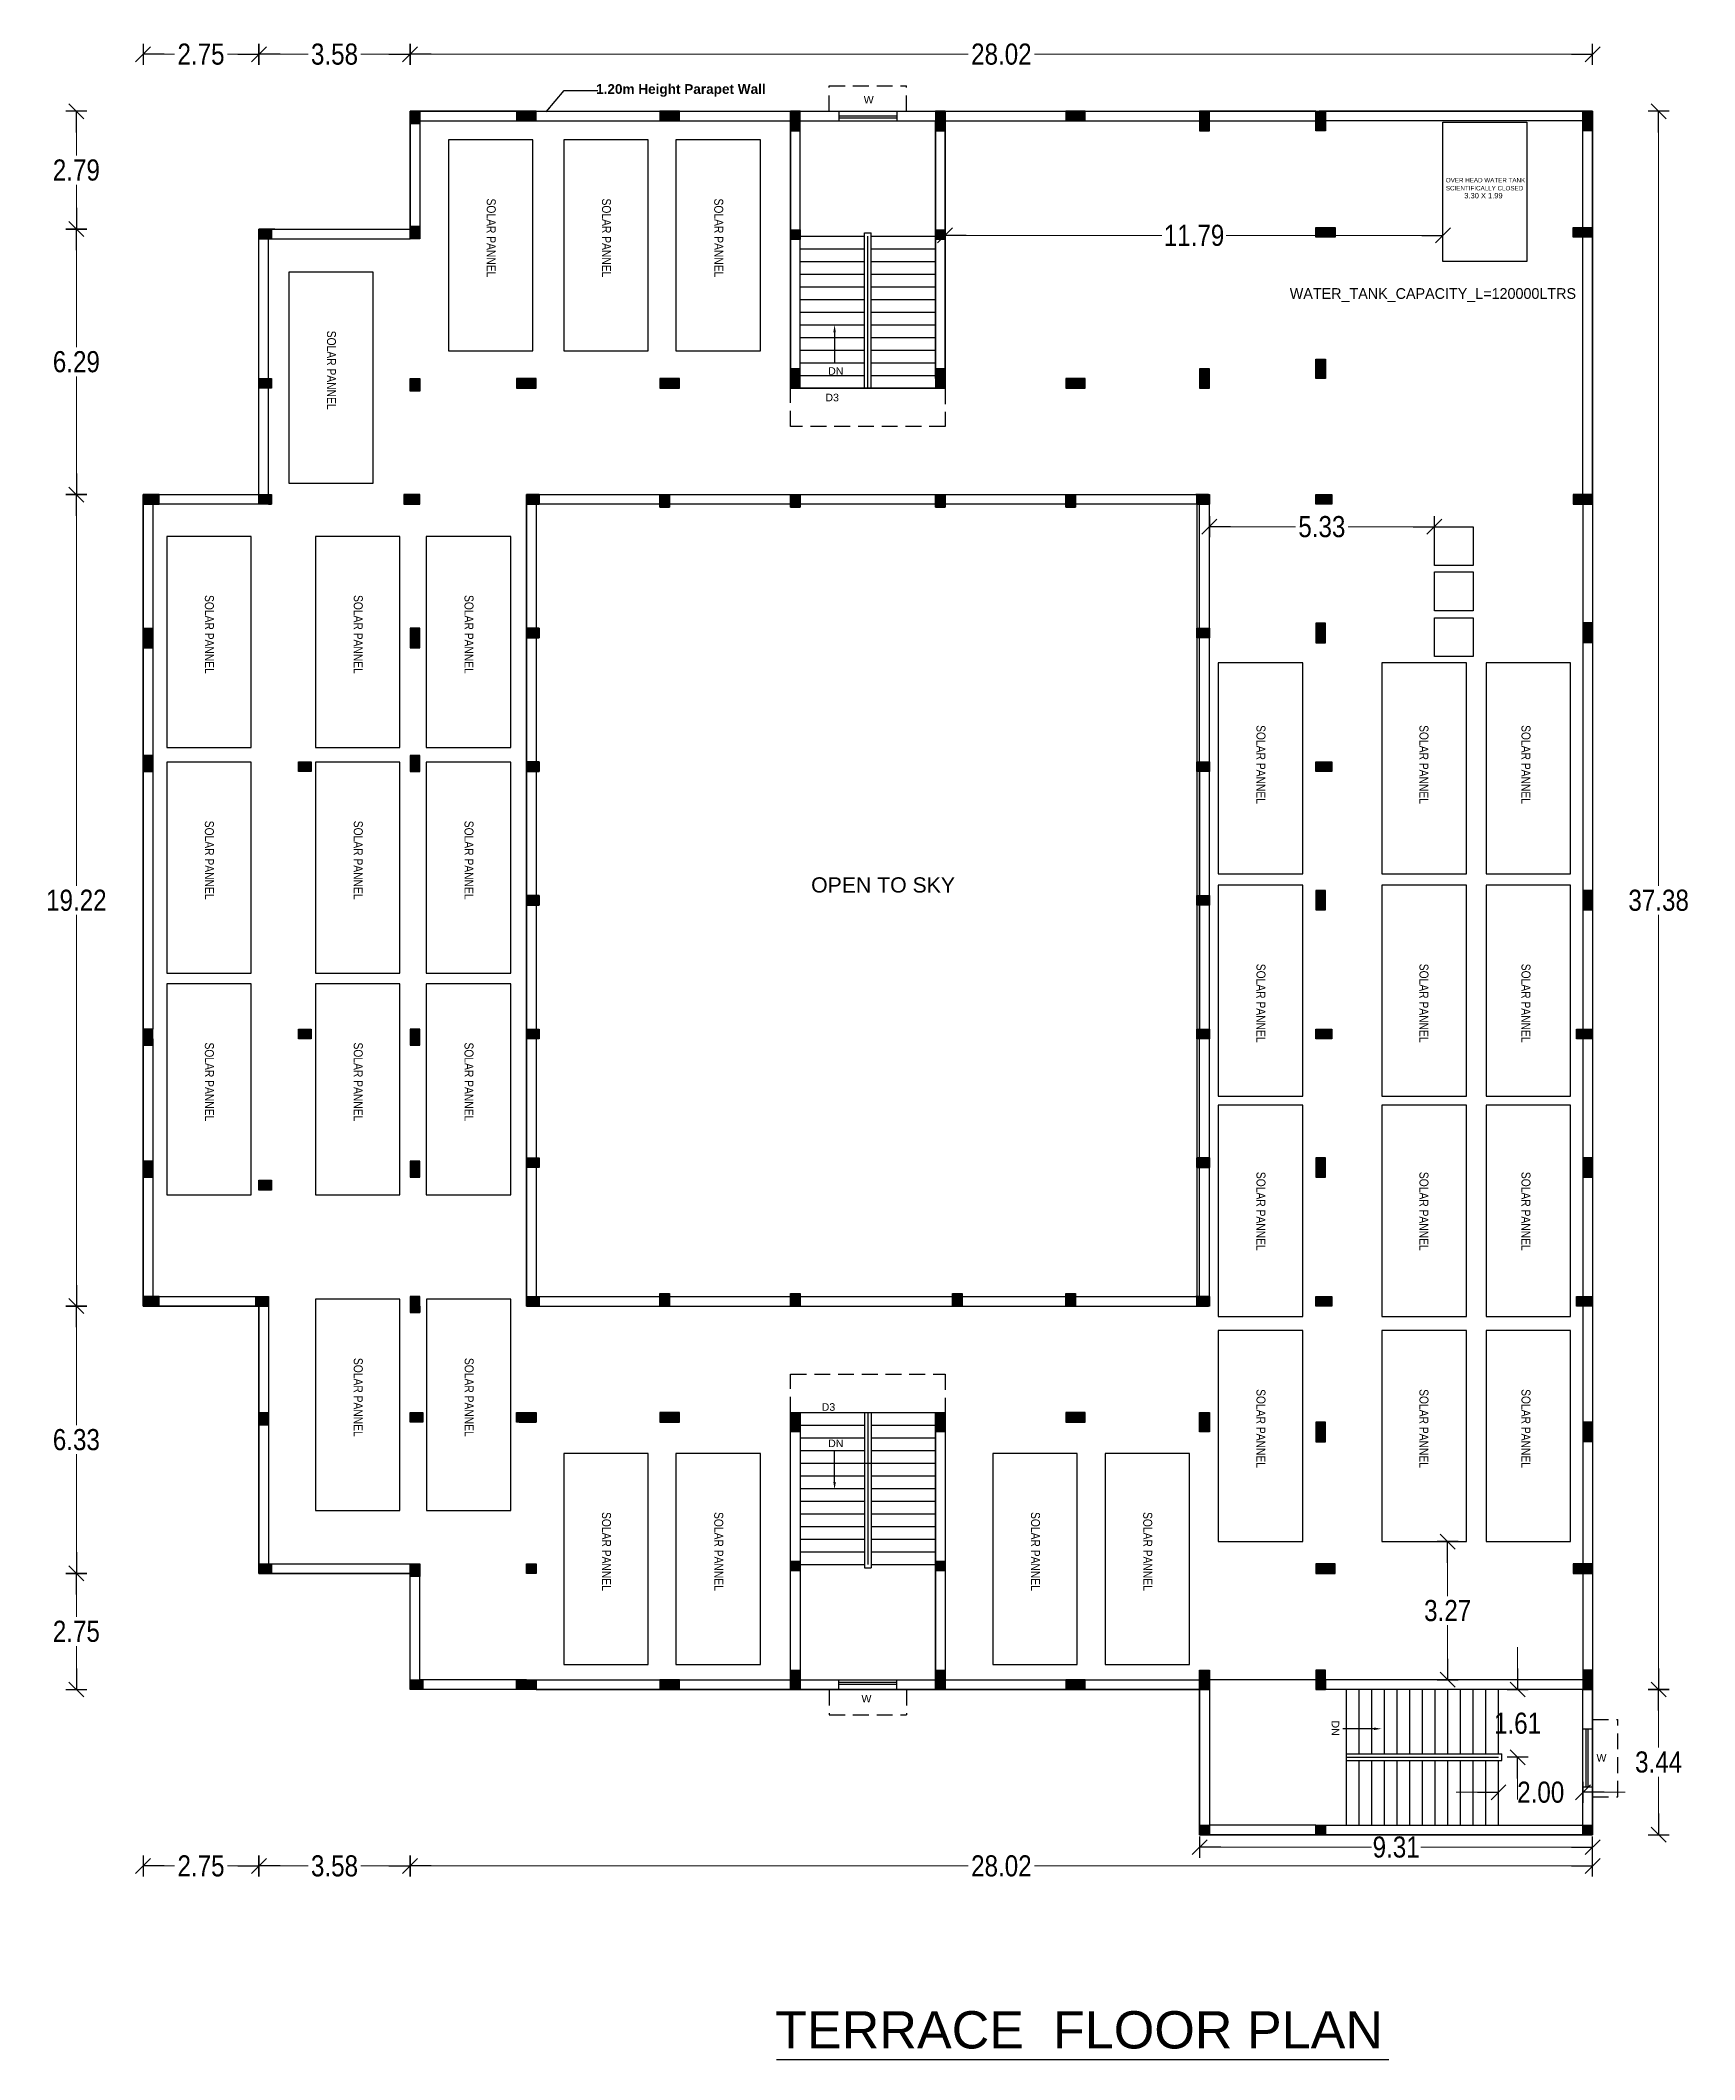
# Model space of a CAD drawing. Header units: metres. Extents: x 54 to 366, y 88 to 219.
# Drawn here: x 250.61 to 289.8, y 169.62 to 217.44 of the extents above; entities that cross this region are included whole.
import ezdxf
from ezdxf.enums import TextEntityAlignment as Align

# ---------------------------------------------------------------- set-up
doc = ezdxf.new("R2010")
doc.units = ezdxf.units.M
doc.linetypes.add('HIDDEN2', pattern=[0.1875, 0.125, -0.0625])
doc.layers.get('Defpoints').update_dxf_attribs({"lineweight": 18})
for name, color, linetype in [('BLK_1_FLR_3_ROOF_AREA', 54, 'Continuous'), ('BLK_1_FLR_3_ROOF_AREA_DEDUCT', 54, 'Continuous'), ('BLK_1_STAIR_HEADROOM', 1, 'Continuous'), ('BLK_1_TERRACESERVICE_UTILITYDISTANCE', 1, 'Continuous'), ('ED', 7, 'Continuous'), ('SOLAR_PANEL', 3, 'Continuous'), ('SOLAR_WATER_HEATER', 1, 'Continuous'), ('WATER_TANK_CALCULATION', 150, 'Continuous')]:
    doc.layers.add(name, color=color, linetype=linetype)
doc.styles.add('DIM-DT-1', font='arialbd.ttf', dxfattribs={"height": 5})
doc.styles.add('ED', font='GOTHIC.TTF')
doc.styles.get("Standard").update_dxf_attribs({"font": 'arial.ttf', "height": 0.5})
doc.styles.add('style1', font='ARIALN.TTF', dxfattribs={"height": 0.5})
doc.dimstyles.new('0', dxfattribs={"dimtxt": 0.15, "dimasz": 0.12, "dimexe": 0.1, "dimexo": 0.1, "dimgap": 0.05, "dimtad": 1, "dimzin": 3, "dimdsep": 46, "dimtxsty": 'style1', "dimblk": 'OBLIQUE', "dimcen": 0.125, "dimclrd": 256, "dimclre": 256, "dimclrt": 7, "dimadec": 0, "dimazin": 0, "dimtfac": 0.8, "dimtix": 1, "dimtofl": 0, "dimtmove": 2, "dimatfit": 0, "dimfxl": 0, "dimtolj": 1, "dimtzin": 0, "dimarcsym": 0})
doc.dimstyles.new('11', dxfattribs={"dimtxt": 0.5, "dimasz": 0.5, "dimexe": 0.18, "dimexo": 0.0625, "dimgap": 0.09, "dimtad": 0, "dimtih": 1, "dimtoh": 1, "dimzin": 0, "dimdsep": 46, "dimtxsty": 'style1', "dimblk": 'AR', "dimcen": 0.09, "dimse1": 1, "dimse2": 1, "dimclrd": 256, "dimadec": 0, "dimazin": 0, "dimtfac": 0.7, "dimtofl": 0, "dimtmove": 0, "dimatfit": 3, "dimfxl": 0, "dimfrac": 1, "dimtolj": 1, "dimtzin": 0, "dimlwd": 20, "dimarcsym": 0})

msp = doc.modelspace()

# ---------------------------------------------------------------- texts
at = {"ltscale": 9, "style": 'DIM-DT-1'}
msp.add_text('1.20m Height Parapet Wall', height=0.23, dxfattribs=at).set_placement((263.777, 216.178))
at = {"color": 0, "lineweight": 25, "ltscale": 0.23}
for p in [(270.117, 215.95), (270.063, 178.079), (287.475, 176.679)]:
    msp.add_text('W', height=0.18, dxfattribs=at).set_placement(p)
at = {"lineweight": 25}
for s, height, p in [('OVER HEAD WATER TANK', 0.1058, (284.847, 214.081)), ('SCIENTIFICALLY CLOSED', 0.1058, (284.824, 213.891)), ('3.30 X 1.99', 0.12696, (284.798, 213.703))]:
    msp.add_text(s, height=height, dxfattribs=at).set_placement(p, align=Align.CENTER)
at = {"color": 0, "style": 'style1'}
for p in [(261.187, 213.699), (263.917, 213.699), (266.576, 213.699), (257.402, 210.567), (254.51, 204.308), (258.037, 204.308), (260.66, 204.308), (279.421, 201.227), (283.282, 201.227), (285.699, 201.227), (254.51, 198.962), (258.037, 198.962), (260.66, 198.962), (279.421, 195.575), (283.282, 195.575), (285.699, 195.575), (254.51, 193.71), (258.037, 193.71), (260.66, 193.71), (279.421, 190.646), (283.282, 190.646), (285.699, 190.646), (258.037, 186.239), (260.664, 186.239), (279.421, 185.5), (283.282, 185.5), (285.699, 185.5), (263.917, 182.589), (266.576, 182.589), (274.08, 182.589), (276.738, 182.589)]:
    msp.add_text('SOLAR PANNEL', height=0.2125, rotation=270, dxfattribs=at).set_placement(p)
at = {"linetype": 'Continuous'}
for s, height, p in [('DN', 0.18, (269.273, 209.524)), ('D3', 0.18, (269.209, 208.896)), ('OPEN TO SKY', 0.36, (268.871, 197.262)), ('D3', 0.18, (269.121, 184.987)), ('DN', 0.18, (269.273, 184.126)), ('TERRACE  FLOOR PLAN', 0.88343, (268.019, 169.884))]:
    msp.add_text(s, height=height, dxfattribs=at).set_placement(p)
msp.add_text('DN', height=0.18, rotation=270, dxfattribs=at).set_placement((281.202, 177.653))
at = {"layer": 'WATER_TANK_CALCULATION', "linetype": 'ByBlock', "insert": (280.21, 211.576), "char_height": 0.25379, "attachment_point": 1, "style": 'ED'}
msp.add_mtext_dynamic_manual_height_columns('WATER_TANK_CAPACITY_L=120000LTRS', width=6.8667, gutter_width=1.269, heights=[0], dxfattribs=at)

# ---------------------------------------------------------------- blocks, each defined once
blk = doc.blocks.new('AR')
for p, q in [((-1, 0), (0, 0)), ((-0.354, -0.354), (0.354, 0.354)), ((0, -0.5), (0, 0.5))]:
    blk.add_line(p, q)
blk = doc.blocks.new('*D11')
at = {"layer": 'Defpoints', "color": 0}
for p in [(255.79, 217.116), (253.045, 206.686), (255.79, 206.686)]:
    blk.add_point(p, dxfattribs=at)
at = {"layer": 'ED', "lineweight": 20}
for p, q in [((253.545, 217.116), (253.79, 217.116)), ((255.29, 217.116), (255.045, 217.116))]:
    blk.add_line(p, q, dxfattribs=at)
at = {"layer": 'ED', "lineweight": 20, "xscale": 0.5, "yscale": 0.5, "zscale": 0.5, "rotation": 180}
blk.add_blockref('AR', (253.045, 217.116), dxfattribs=at)
at = {"layer": 'ED', "lineweight": 20, "xscale": 0.5, "yscale": 0.5, "zscale": 0.5}
blk.add_blockref('AR', (255.79, 217.116), dxfattribs=at)
at = {"layer": 'ED', "color": 0, "insert": (254.418, 217.116), "char_height": 0.5, "attachment_point": 5, "style": 'style1'}
blk.add_mtext('\\A1;2.75', dxfattribs=at)
blk = doc.blocks.new('*D12')
at = {"layer": 'Defpoints', "color": 0}
for p in [(259.37, 217.116), (259.37, 215.766), (255.79, 206.686)]:
    blk.add_point(p, dxfattribs=at)
at = {"layer": 'ED', "lineweight": 20}
for p, q in [((256.29, 217.116), (256.957, 217.116)), ((258.87, 217.116), (258.203, 217.116))]:
    blk.add_line(p, q, dxfattribs=at)
at = {"layer": 'ED', "lineweight": 20, "xscale": 0.5, "yscale": 0.5, "zscale": 0.5, "rotation": 180}
blk.add_blockref('AR', (255.79, 217.116), dxfattribs=at)
at = {"layer": 'ED', "lineweight": 20, "xscale": 0.5, "yscale": 0.5, "zscale": 0.5}
blk.add_blockref('AR', (259.37, 217.116), dxfattribs=at)
at = {"layer": 'ED', "color": 0, "insert": (257.58, 217.116), "char_height": 0.5, "attachment_point": 5, "style": 'style1'}
blk.add_mtext('\\A1;3.58', dxfattribs=at)
blk = doc.blocks.new('*D13')
at = {"layer": 'Defpoints', "color": 0}
for p in [(287.385, 217.116), (287.385, 216.366), (259.37, 215.766)]:
    blk.add_point(p, dxfattribs=at)
at = {"layer": 'ED', "lineweight": 20}
for p, q in [((259.87, 217.116), (272.594, 217.116)), ((286.885, 217.116), (274.161, 217.116))]:
    blk.add_line(p, q, dxfattribs=at)
at = {"layer": 'ED', "lineweight": 20, "xscale": 0.5, "yscale": 0.5, "zscale": 0.5, "rotation": 180}
blk.add_blockref('AR', (259.37, 217.116), dxfattribs=at)
at = {"layer": 'ED', "lineweight": 20, "xscale": 0.5, "yscale": 0.5, "zscale": 0.5}
blk.add_blockref('AR', (287.385, 217.116), dxfattribs=at)
at = {"layer": 'ED', "color": 0, "insert": (273.378, 217.116), "char_height": 0.5, "attachment_point": 5, "style": 'style1'}
blk.add_mtext('\\A1;28.02', dxfattribs=at)
blk = doc.blocks.new('*D14')
at = {"layer": 'Defpoints', "color": 0}
for p in [(287.385, 215.766), (287.385, 178.386), (288.948, 178.386)]:
    blk.add_point(p, dxfattribs=at)
at = {"layer": 'ED', "lineweight": 20}
for p, q in [((288.948, 215.266), (288.948, 197.422)), ((288.948, 178.886), (288.948, 196.731))]:
    blk.add_line(p, q, dxfattribs=at)
at = {"layer": 'ED', "lineweight": 20, "xscale": 0.5, "yscale": 0.5, "zscale": 0.5}
for p, rotation in [((288.948, 215.766), 90), ((288.948, 178.386), 270)]:
    blk.add_blockref('AR', p, dxfattribs=dict(at, rotation=rotation))
at = {"layer": 'ED', "color": 0, "insert": (288.948, 197.076), "char_height": 0.5, "attachment_point": 5, "style": 'style1'}
blk.add_mtext('\\A1;37.38', dxfattribs=at)
blk = doc.blocks.new('*D5')
at = {"layer": 'Defpoints', "color": 0}
for p in [(259.37, 175.409), (287.385, 175.344), (259.37, 174.206)]:
    blk.add_point(p, dxfattribs=at)
at = {"layer": 'ED', "lineweight": 20}
for p, q in [((259.87, 174.206), (272.594, 174.206)), ((286.885, 174.206), (274.161, 174.206))]:
    blk.add_line(p, q, dxfattribs=at)
at = {"layer": 'ED', "lineweight": 20, "xscale": 0.5, "yscale": 0.5, "zscale": 0.5, "rotation": 180}
blk.add_blockref('AR', (259.37, 174.206), dxfattribs=at)
at = {"layer": 'ED', "lineweight": 20, "xscale": 0.5, "yscale": 0.5, "zscale": 0.5}
blk.add_blockref('AR', (287.385, 174.206), dxfattribs=at)
at = {"layer": 'ED', "color": 0, "insert": (273.378, 174.206), "char_height": 0.5, "attachment_point": 5, "style": 'style1'}
blk.add_mtext('\\A1;28.02', dxfattribs=at)
blk = doc.blocks.new('*D6')
at = {"layer": 'Defpoints', "color": 0}
for p in [(255.79, 178.159), (259.37, 175.409), (255.79, 174.206)]:
    blk.add_point(p, dxfattribs=at)
at = {"layer": 'ED', "lineweight": 20}
for p, q in [((256.29, 174.206), (256.957, 174.206)), ((258.87, 174.206), (258.203, 174.206))]:
    blk.add_line(p, q, dxfattribs=at)
at = {"layer": 'ED', "lineweight": 20, "xscale": 0.5, "yscale": 0.5, "zscale": 0.5, "rotation": 180}
blk.add_blockref('AR', (255.79, 174.206), dxfattribs=at)
at = {"layer": 'ED', "lineweight": 20, "xscale": 0.5, "yscale": 0.5, "zscale": 0.5}
blk.add_blockref('AR', (259.37, 174.206), dxfattribs=at)
at = {"layer": 'ED', "color": 0, "insert": (257.58, 174.206), "char_height": 0.5, "attachment_point": 5, "style": 'style1'}
blk.add_mtext('\\A1;3.58', dxfattribs=at)
blk = doc.blocks.new('*D7')
at = {"layer": 'Defpoints', "color": 0}
for p in [(253.045, 184.489), (255.79, 178.159), (253.045, 174.206)]:
    blk.add_point(p, dxfattribs=at)
at = {"layer": 'ED', "lineweight": 20}
for p, q in [((253.545, 174.206), (253.79, 174.206)), ((255.29, 174.206), (255.045, 174.206))]:
    blk.add_line(p, q, dxfattribs=at)
at = {"layer": 'ED', "lineweight": 20, "xscale": 0.5, "yscale": 0.5, "zscale": 0.5, "rotation": 180}
blk.add_blockref('AR', (253.045, 174.206), dxfattribs=at)
at = {"layer": 'ED', "lineweight": 20, "xscale": 0.5, "yscale": 0.5, "zscale": 0.5}
blk.add_blockref('AR', (255.79, 174.206), dxfattribs=at)
at = {"layer": 'ED', "color": 0, "insert": (254.418, 174.206), "char_height": 0.5, "attachment_point": 5, "style": 'style1'}
blk.add_mtext('\\A1;2.75', dxfattribs=at)
blk = doc.blocks.new('*D15')
at = {"layer": 'Defpoints', "color": 0}
for p in [(259.37, 215.766), (251.465, 212.976), (259.37, 212.976)]:
    blk.add_point(p, dxfattribs=at)
at = {"layer": 'ED', "lineweight": 20}
for p, q in [((251.465, 215.266), (251.465, 214.717)), ((251.465, 213.476), (251.465, 214.026))]:
    blk.add_line(p, q, dxfattribs=at)
at = {"layer": 'ED', "lineweight": 20, "xscale": 0.5, "yscale": 0.5, "zscale": 0.5}
for p, rotation in [((251.465, 215.766), 90), ((251.465, 212.976), 270)]:
    blk.add_blockref('AR', p, dxfattribs=dict(at, rotation=rotation))
at = {"layer": 'ED', "color": 0, "insert": (251.465, 214.371), "char_height": 0.5, "attachment_point": 5, "style": 'style1'}
blk.add_mtext('\\A1;2.79', dxfattribs=at)
blk = doc.blocks.new('*D16')
at = {"layer": 'Defpoints', "color": 0}
for p in [(259.37, 212.976), (251.465, 206.686), (253.045, 206.686)]:
    blk.add_point(p, dxfattribs=at)
at = {"layer": 'ED', "lineweight": 20}
for p, q in [((251.465, 212.476), (251.465, 210.177)), ((251.465, 207.186), (251.465, 209.486))]:
    blk.add_line(p, q, dxfattribs=at)
at = {"layer": 'ED', "lineweight": 20, "xscale": 0.5, "yscale": 0.5, "zscale": 0.5}
for p, rotation in [((251.465, 212.976), 90), ((251.465, 206.686), 270)]:
    blk.add_blockref('AR', p, dxfattribs=dict(at, rotation=rotation))
at = {"layer": 'ED', "color": 0, "insert": (251.465, 209.831), "char_height": 0.5, "attachment_point": 5, "style": 'style1'}
blk.add_mtext('\\A1;6.29', dxfattribs=at)
blk = doc.blocks.new('*D17')
at = {"layer": 'Defpoints', "color": 0}
for p in [(253.045, 206.686), (251.465, 187.466), (253.045, 187.466)]:
    blk.add_point(p, dxfattribs=at)
at = {"layer": 'ED', "lineweight": 20}
for p, q in [((251.465, 206.186), (251.465, 197.422)), ((251.465, 187.966), (251.465, 196.731))]:
    blk.add_line(p, q, dxfattribs=at)
at = {"layer": 'ED', "lineweight": 20, "xscale": 0.5, "yscale": 0.5, "zscale": 0.5}
for p, rotation in [((251.465, 206.686), 90), ((251.465, 187.466), 270)]:
    blk.add_blockref('AR', p, dxfattribs=dict(at, rotation=rotation))
at = {"layer": 'ED', "color": 0, "insert": (251.465, 197.076), "char_height": 0.5, "attachment_point": 5, "style": 'style1'}
blk.add_mtext('\\A1;19.22', dxfattribs=at)
blk = doc.blocks.new('*D18')
at = {"layer": 'Defpoints', "color": 0}
for p in [(253.045, 187.466), (251.465, 181.136), (255.79, 181.136)]:
    blk.add_point(p, dxfattribs=at)
at = {"layer": 'ED', "lineweight": 20}
for p, q in [((251.465, 186.966), (251.465, 184.647)), ((251.465, 181.636), (251.465, 183.956))]:
    blk.add_line(p, q, dxfattribs=at)
at = {"layer": 'ED', "lineweight": 20, "xscale": 0.5, "yscale": 0.5, "zscale": 0.5}
for p, rotation in [((251.465, 187.466), 90), ((251.465, 181.136), 270)]:
    blk.add_blockref('AR', p, dxfattribs=dict(at, rotation=rotation))
at = {"layer": 'ED', "color": 0, "insert": (251.465, 184.301), "char_height": 0.5, "attachment_point": 5, "style": 'style1'}
blk.add_mtext('\\A1;6.33', dxfattribs=at)
blk = doc.blocks.new('*D19')
at = {"layer": 'Defpoints', "color": 0}
for p in [(255.79, 181.136), (251.465, 178.386), (259.37, 178.386)]:
    blk.add_point(p, dxfattribs=at)
at = {"layer": 'ED', "lineweight": 20}
for p, q in [((251.465, 180.636), (251.465, 180.107)), ((251.465, 178.886), (251.465, 179.416))]:
    blk.add_line(p, q, dxfattribs=at)
at = {"layer": 'ED', "lineweight": 20, "xscale": 0.5, "yscale": 0.5, "zscale": 0.5}
for p, rotation in [((251.465, 181.136), 90), ((251.465, 178.386), 270)]:
    blk.add_blockref('AR', p, dxfattribs=dict(at, rotation=rotation))
at = {"layer": 'ED', "color": 0, "insert": (251.465, 179.761), "char_height": 0.5, "attachment_point": 5, "style": 'style1'}
blk.add_mtext('\\A1;2.75', dxfattribs=at)
blk = doc.blocks.new('_Oblique')
at = {"color": 0, "linetype": 'ByBlock', "lineweight": -2}
blk.add_line((-0.5, -0.5), (0.5, 0.5), dxfattribs=at)
blk = doc.blocks.new('*D20')
at = {"layer": 'Defpoints', "color": 0}
for p in [(285.155, 175.951), (287.155, 175.951), (287.155, 175.951)]:
    blk.add_point(p, dxfattribs=at)
at = {"layer": 'ED', "lineweight": 20}
for p, q in [((284.655, 175.951), (284.155, 175.951)), ((287.655, 175.951), (288.155, 175.951))]:
    blk.add_line(p, q, dxfattribs=at)
at = {"layer": 'ED', "lineweight": 20, "xscale": 0.5, "yscale": 0.5, "zscale": 0.5}
blk.add_blockref('AR', (285.155, 175.951), dxfattribs=at)
at = {"layer": 'ED', "lineweight": 20, "xscale": 0.5, "yscale": 0.5, "zscale": 0.5, "rotation": 180}
blk.add_blockref('AR', (287.155, 175.951), dxfattribs=at)
at = {"layer": 'ED', "color": 0, "insert": (286.155, 175.951), "char_height": 0.5, "attachment_point": 5, "style": 'style1'}
blk.add_mtext('\\A1;2.00', dxfattribs=at)
blk = doc.blocks.new('*D21')
at = {"layer": 'Defpoints', "color": 0}
for p in [(278.075, 178.386), (278.075, 174.652), (287.385, 174.946)]:
    blk.add_point(p, dxfattribs=at)
at = {"layer": 'ED', "lineweight": 20}
for p, q in [((278.575, 174.652), (282.147, 174.652)), ((286.885, 174.652), (283.313, 174.652))]:
    blk.add_line(p, q, dxfattribs=at)
at = {"layer": 'ED', "lineweight": 20, "xscale": 0.5, "yscale": 0.5, "zscale": 0.5, "rotation": 180}
blk.add_blockref('AR', (278.075, 174.652), dxfattribs=at)
at = {"layer": 'ED', "lineweight": 20, "xscale": 0.5, "yscale": 0.5, "zscale": 0.5}
blk.add_blockref('AR', (287.385, 174.652), dxfattribs=at)
at = {"layer": 'ED', "color": 0, "insert": (282.73, 174.652), "char_height": 0.5, "attachment_point": 5, "style": 'style1'}
blk.add_mtext('\\A1;9.31', dxfattribs=at)
blk = doc.blocks.new('*D8')
at = {"layer": 'Defpoints', "color": 0}
for p in [(287.674, 178.386), (287.674, 174.946), (288.948, 174.946)]:
    blk.add_point(p, dxfattribs=at)
at = {"layer": 'ED', "lineweight": 20}
for p, q in [((288.948, 177.886), (288.948, 177.012)), ((288.948, 175.446), (288.948, 176.321))]:
    blk.add_line(p, q, dxfattribs=at)
at = {"layer": 'ED', "lineweight": 20, "xscale": 0.5, "yscale": 0.5, "zscale": 0.5}
for p, rotation in [((288.948, 178.386), 90), ((288.948, 174.946), 270)]:
    blk.add_blockref('AR', p, dxfattribs=dict(at, rotation=rotation))
at = {"layer": 'ED', "color": 0, "insert": (288.948, 176.666), "char_height": 0.5, "attachment_point": 5, "style": 'style1'}
blk.add_mtext('\\A1;3.44', dxfattribs=at)
blk = doc.blocks.new('*D22')
at = {"layer": 'BLK_1_TERRACESERVICE_UTILITYDISTANCE', "lineweight": 20}
for p, q in [((272.545, 212.824), (277.179, 212.824)), ((283.339, 212.824), (278.705, 212.824))]:
    blk.add_line(p, q, dxfattribs=at)
at = {"layer": 'Defpoints', "color": 0}
for p in [(272.045, 212.824), (272.045, 212.486), (283.839, 212.207)]:
    blk.add_point(p, dxfattribs=at)
at = {"layer": 'BLK_1_TERRACESERVICE_UTILITYDISTANCE', "lineweight": 20, "xscale": 0.5, "yscale": 0.5, "zscale": 0.5, "rotation": 180}
blk.add_blockref('AR', (272.045, 212.824), dxfattribs=at)
at = {"layer": 'BLK_1_TERRACESERVICE_UTILITYDISTANCE', "lineweight": 20, "xscale": 0.5, "yscale": 0.5, "zscale": 0.5}
blk.add_blockref('AR', (283.839, 212.824), dxfattribs=at)
at = {"layer": 'BLK_1_TERRACESERVICE_UTILITYDISTANCE', "color": 0, "insert": (277.942, 212.824), "char_height": 0.5, "attachment_point": 5, "style": 'style1'}
blk.add_mtext('\\A1;11.79', dxfattribs=at)
blk = doc.blocks.new('*D9')
at = {"layer": 'BLK_1_TERRACESERVICE_UTILITYDISTANCE', "lineweight": 20}
for p, q in [((278.805, 205.925), (280.348, 205.925)), ((283.135, 205.925), (281.592, 205.925))]:
    blk.add_line(p, q, dxfattribs=at)
at = {"layer": 'Defpoints', "color": 0}
for p in [(278.305, 205.925), (283.635, 205.925), (283.635, 205.925)]:
    blk.add_point(p, dxfattribs=at)
at = {"layer": 'BLK_1_TERRACESERVICE_UTILITYDISTANCE', "lineweight": 20, "xscale": 0.5, "yscale": 0.5, "zscale": 0.5, "rotation": 180}
blk.add_blockref('AR', (278.305, 205.925), dxfattribs=at)
at = {"layer": 'BLK_1_TERRACESERVICE_UTILITYDISTANCE', "lineweight": 20, "xscale": 0.5, "yscale": 0.5, "zscale": 0.5}
blk.add_blockref('AR', (283.635, 205.925), dxfattribs=at)
at = {"layer": 'BLK_1_TERRACESERVICE_UTILITYDISTANCE', "color": 0, "insert": (280.97, 205.925), "char_height": 0.5, "attachment_point": 5, "style": 'style1'}
blk.add_mtext('\\A1;5.33', dxfattribs=at)
blk = doc.blocks.new('*D10')
at = {"layer": 'BLK_1_TERRACESERVICE_UTILITYDISTANCE', "lineweight": 20}
for p, q in [((283.95, 181.389), (283.95, 180.598)), ((283.95, 179.116), (283.95, 179.908))]:
    blk.add_line(p, q, dxfattribs=at)
at = {"layer": 'Defpoints', "color": 0}
for p in [(284.394, 181.889), (281.055, 178.616), (283.95, 178.616)]:
    blk.add_point(p, dxfattribs=at)
at = {"layer": 'BLK_1_TERRACESERVICE_UTILITYDISTANCE', "lineweight": 20, "xscale": 0.5, "yscale": 0.5, "zscale": 0.5}
for p, rotation in [((283.95, 181.889), 90), ((283.95, 178.616), 270)]:
    blk.add_blockref('AR', p, dxfattribs=dict(at, rotation=rotation))
at = {"layer": 'BLK_1_TERRACESERVICE_UTILITYDISTANCE', "color": 0, "insert": (283.95, 180.253), "char_height": 0.5, "attachment_point": 5, "style": 'style1'}
blk.add_mtext('\\A1;3.27', dxfattribs=at)
blk = doc.blocks.new('*D274')
at = {"lineweight": 20}
for p, q in [((285.606, 178.886), (285.606, 179.386)), ((285.606, 176.281), (285.606, 175.781))]:
    blk.add_line(p, q, dxfattribs=at)
at = {"layer": 'Defpoints', "color": 0}
for p in [(285.155, 178.386), (285.155, 176.781), (285.606, 176.781)]:
    blk.add_point(p, dxfattribs=at)
at = {"lineweight": 20, "xscale": 0.5, "yscale": 0.5, "zscale": 0.5}
for p, rotation in [((285.606, 178.386), 270), ((285.606, 176.781), 90)]:
    blk.add_blockref('AR', p, dxfattribs=dict(at, rotation=rotation))
at = {"color": 0, "insert": (285.606, 177.584), "char_height": 0.5, "attachment_point": 5, "style": 'style1'}
blk.add_mtext('\\A1;1.61', dxfattribs=at)

# ---------------------------------------------------------------- dimensions: what is measured, and where the dimension line sits
dim = msp.add_linear_dim(base=(285.606051581, 176.781368328), p1=(285.155076431, 178.386368328), p2=(285.155076431, 176.781368328), angle=90, dimstyle='11', override={"dimpost": '\\X'})
dim.commit()
dim.dimension.update_dxf_attribs({"geometry": '*D274', "text_midpoint": (285.606051581, 177.583868328), "dimtype": 160})
at = {"layer": 'BLK_1_TERRACESERVICE_UTILITYDISTANCE', "color": 2}
dim = msp.add_linear_dim(base=(272.045, 212.824), p1=(283.839, 212.207), p2=(272.045, 212.486), dimstyle='11', override={"dimpost": '\\X'}, dxfattribs=at)
dim.commit()
dim.dimension.update_dxf_attribs({"geometry": '*D22', "text_midpoint": (277.942, 212.824)})
at = {"layer": 'BLK_1_TERRACESERVICE_UTILITYDISTANCE', "color": 1}
dim = msp.add_linear_dim(base=(283.635, 205.925), p1=(278.305, 205.925), p2=(283.635, 205.925), angle=180, dimstyle='11', override={"dimpost": '\\X'}, dxfattribs=at)
dim.commit()
dim.dimension.update_dxf_attribs({"geometry": '*D9', "text_midpoint": (280.97, 205.925)})
at = {"layer": 'BLK_1_TERRACESERVICE_UTILITYDISTANCE', "color": 3}
dim = msp.add_linear_dim(base=(283.95, 178.616), p1=(284.394, 181.889), p2=(281.055, 178.616), angle=270, dimstyle='11', override={"dimpost": '\\X'}, dxfattribs=at)
dim.commit()
dim.dimension.update_dxf_attribs({"geometry": '*D10', "text_midpoint": (283.95, 180.253)})
at = {"layer": 'ED'}
for base, p1, p2, override, picture, middle in [((255.790076431, 217.116167945), (253.045076431, 206.686368328), (255.790076431, 206.686368328), {"dimpost": '\\X', "dimfxl": 3, "dimfxlon": 1, "dimarcsym": 1}, '*D11', (254.417576431, 217.116167945)), ((259.37, 217.116), (255.79, 206.686), (259.37, 215.766), {"dimpost": '\\X', "dimtmove": 1, "dimfxl": 3, "dimfxlon": 1, "dimarcsym": 1}, '*D12', (257.58, 217.116)), ((287.385076431, 217.116167945), (259.370076431, 215.766368328), (287.385076431, 216.366368328), {"dimpost": '\\X', "dimtmove": 1, "dimfxl": 3, "dimfxlon": 1, "dimarcsym": 1}, '*D13', (273.377576431, 217.116167945)), ((253.045076431, 174.206286983), (255.790076431, 178.158882093), (253.045076431, 184.488882092), {"dimpost": '\\X', "dimtmove": 1, "dimfxl": 3, "dimfxlon": 1, "dimarcsym": 1}, '*D7', (254.417576431, 174.206286983)), ((255.79, 174.206), (259.37, 175.409), (255.79, 178.159), {"dimpost": '\\X', "dimtmove": 1, "dimfxl": 3, "dimfxlon": 1, "dimarcsym": 1}, '*D6', (257.58, 174.206)), ((259.370076431, 174.206286983), (287.385076431, 175.343882093), (259.370076431, 175.408882093), {"dimpost": '\\X', "dimfxl": 3, "dimfxlon": 1, "dimarcsym": 1}, '*D5', (273.377576431, 174.206286983))]:
    dim = msp.add_linear_dim(base=base, p1=p1, p2=p2, dimstyle='11', override=override, dxfattribs=at)
    dim.commit()
    dim.dimension.update_dxf_attribs({"geometry": picture, "text_midpoint": middle})
for base, p1, p2, angle, override, picture, middle in [((251.465, 212.976), (259.37, 215.766), (259.37, 212.976), 90, {"dimpost": '\\X', "dimfxl": 3, "dimfxlon": 1, "dimarcsym": 1}, '*D15', (251.465, 214.371)), ((251.465, 206.686), (259.37, 212.976), (253.045, 206.686), 90, {"dimpost": '\\X', "dimtmove": 1, "dimfxl": 3, "dimfxlon": 1, "dimarcsym": 1}, '*D16', (251.465, 209.831)), ((251.465, 187.466), (253.045, 206.686), (253.045, 187.466), 90, {"dimpost": '\\X', "dimtmove": 1, "dimfxl": 3, "dimfxlon": 1, "dimarcsym": 1}, '*D17', (251.465, 197.076)), ((251.465, 181.136), (253.045, 187.466), (255.79, 181.136), 90, {"dimpost": '\\X', "dimtmove": 1, "dimfxl": 3, "dimfxlon": 1, "dimarcsym": 1}, '*D18', (251.465, 184.301)), ((251.465, 178.386), (255.79, 181.136), (259.37, 178.386), 90, {"dimpost": '\\X', "dimtmove": 1, "dimfxl": 3, "dimfxlon": 1, "dimarcsym": 1}, '*D19', (251.465, 179.761)), ((278.075, 174.652), (287.385, 174.946), (278.075, 178.386), 180, {"dimpost": '\\X', "dimfxl": 3, "dimfxlon": 1, "dimarcsym": 1}, '*D21', (282.73, 174.652)), ((288.948, 174.946), (287.674, 178.386), (287.674, 174.946), 270, {"dimpost": '\\X'}, '*D8', (288.948, 176.666)), ((287.155, 175.951), (285.155, 175.951), (287.155, 175.951), 180, {"dimpost": '\\X', "dimfxl": 3, "dimfxlon": 1, "dimarcsym": 1}, '*D20', (286.155, 175.951))]:
    dim = msp.add_linear_dim(base=base, p1=p1, p2=p2, angle=angle, dimstyle='11', override=override, dxfattribs=at)
    dim.commit()
    dim.dimension.update_dxf_attribs({"geometry": picture, "text_midpoint": middle})
dim = msp.add_linear_dim(base=(288.948, 178.386), p1=(287.385, 215.766), p2=(287.385, 178.386), angle=90, dimstyle='11', override={"dimpost": '\\X', "dimfxl": 3, "dimfxlon": 1, "dimarcsym": 1}, dxfattribs=at)
dim.commit()
dim.dimension.update_dxf_attribs({"geometry": '*D14', "text_midpoint": (288.948, 197.076), "dimtype": 160})

# ---------------------------------------------------------------- hatches: boundary and pattern name
at = {"ltscale": 0.23}
h = msp.add_hatch(color=0, dxfattribs=at)
h.dxf.hatch_style = 1
h.paths.add_polyline_path([(259.37, 215.466), (259.6, 215.466), (259.6, 215.766), (259.37, 215.766)])
h = msp.add_hatch(color=0, dxfattribs=at)
h.dxf.hatch_style = 1
h.paths.add_polyline_path([(262.355, 215.536), (262.355, 215.766), (261.895, 215.766), (261.895, 215.536)])
h = msp.add_hatch(color=0, dxfattribs=at)
h.dxf.hatch_style = 1
h.paths.add_polyline_path([(265.75, 215.536), (265.75, 215.766), (265.29, 215.766), (265.29, 215.536)])
h = msp.add_hatch(color=0, dxfattribs=at)
h.dxf.hatch_style = 1
h.paths.add_polyline_path([(268.615, 215.766), (268.385, 215.766), (268.385, 215.306), (268.615, 215.306)])
h = msp.add_hatch(color=0, dxfattribs=at)
h.dxf.hatch_style = 1
h.paths.add_polyline_path([(272.045, 215.766), (271.815, 215.766), (271.815, 215.306), (272.045, 215.306)])
h = msp.add_hatch(color=0, dxfattribs=at)
h.dxf.hatch_style = 1
h.paths.add_polyline_path([(275.365, 215.536), (275.365, 215.766), (274.905, 215.766), (274.905, 215.536)])
h = msp.add_hatch(color=0, dxfattribs=at)
h.dxf.hatch_style = 1
h.paths.add_polyline_path([(278.305, 215.766), (278.075, 215.766), (278.075, 215.306), (278.305, 215.306)])
h = msp.add_hatch(color=0, dxfattribs=at)
h.dxf.hatch_style = 1
h.paths.add_polyline_path([(281.055, 215.306), (281.055, 215.766), (280.825, 215.766), (280.825, 215.306)])
h = msp.add_hatch(color=0, dxfattribs=at)
h.dxf.hatch_style = 1
h.paths.add_polyline_path([(287.155, 215.766), (287.155, 215.306), (287.385, 215.306), (287.385, 215.766)])
h = msp.add_hatch(color=0, dxfattribs=at)
h.dxf.hatch_style = 1
h.paths.add_polyline_path([(256.09, 212.746), (256.09, 212.976), (255.79, 212.976), (255.79, 212.746)])
h = msp.add_hatch(color=0, dxfattribs=at)
h.dxf.hatch_style = 1
h.paths.add_polyline_path([(259.37, 212.746), (259.6, 212.746), (259.6, 213.046), (259.37, 213.046)])
h = msp.add_hatch(color=0, dxfattribs=at)
h.dxf.hatch_style = 1
h.paths.add_polyline_path([(268.385, 212.726), (268.615, 212.726), (268.615, 212.956), (268.385, 212.956)])
h = msp.add_hatch(color=0, dxfattribs=at)
h.dxf.hatch_style = 1
h.paths.add_polyline_path([(271.815, 212.726), (272.045, 212.726), (272.045, 212.956), (271.815, 212.956)])
h = msp.add_hatch(color=0, dxfattribs=at)
h.dxf.hatch_style = 1
h.paths.add_polyline_path([(281.285, 213.016), (280.825, 213.016), (280.825, 212.786), (281.285, 212.786)])
h = msp.add_hatch(color=0, dxfattribs=at)
h.dxf.hatch_style = 1
h.paths.add_polyline_path([(287.385, 213.016), (286.925, 213.016), (286.925, 212.786), (287.385, 212.786)])
h = msp.add_hatch(color=0, dxfattribs=at)
h.dxf.hatch_style = 1
h.paths.add_polyline_path([(268.615, 209.666), (268.385, 209.666), (268.385, 209.206), (268.615, 209.206)])
h = msp.add_hatch(color=0, dxfattribs=at)
h.dxf.hatch_style = 1
h.paths.add_polyline_path([(272.045, 209.666), (271.815, 209.666), (271.815, 209.206), (272.045, 209.206)])
h = msp.add_hatch(color=0, dxfattribs=at)
h.dxf.hatch_style = 1
h.paths.add_polyline_path([(278.305, 209.666), (278.075, 209.666), (278.075, 209.206), (278.305, 209.206)])
h = msp.add_hatch(color=0, dxfattribs=at)
h.dxf.hatch_style = 1
h.paths.add_polyline_path([(281.055, 209.436), (281.055, 209.896), (280.825, 209.896), (280.825, 209.436)])
h = msp.add_hatch(color=0, dxfattribs=at)
h.dxf.hatch_style = 1
h.paths.add_polyline_path([(256.09, 209.206), (256.09, 209.436), (255.79, 209.436), (255.79, 209.206)])
h = msp.add_hatch(color=0, dxfattribs=at)
h.dxf.hatch_style = 1
h.paths.add_polyline_path([(259.37, 209.136), (259.6, 209.136), (259.6, 209.436), (259.37, 209.436)])
h = msp.add_hatch(color=0, dxfattribs=at)
h.dxf.hatch_style = 1
h.paths.add_polyline_path([(262.355, 209.206), (262.355, 209.436), (261.895, 209.436), (261.895, 209.206)])
h = msp.add_hatch(color=0, dxfattribs=at)
h.dxf.hatch_style = 1
h.paths.add_polyline_path([(265.75, 209.206), (265.75, 209.436), (265.29, 209.436), (265.29, 209.206)])
h = msp.add_hatch(color=0, dxfattribs=at)
h.dxf.hatch_style = 1
h.paths.add_polyline_path([(275.365, 209.206), (275.365, 209.436), (274.905, 209.436), (274.905, 209.206)])
h = msp.add_hatch(color=0, dxfattribs=at)
h.dxf.hatch_style = 1
h.paths.add_polyline_path([(253.045, 206.686), (253.425, 206.686), (253.425, 206.456), (253.045, 206.456)])
h = msp.add_hatch(color=0, dxfattribs=at)
h.dxf.hatch_style = 1
h.paths.add_polyline_path([(256.09, 206.456), (256.09, 206.686), (255.79, 206.686), (255.79, 206.456)])
h = msp.add_hatch(color=0, dxfattribs=at)
h.dxf.hatch_style = 1
h.paths.add_polyline_path([(259.22, 206.456), (259.22, 206.686), (259.6, 206.686), (259.6, 206.456)])
h = msp.add_hatch(color=0, dxfattribs=at)
h.dxf.hatch_style = 1
h.paths.add_polyline_path([(262.125, 206.456), (262.425, 206.456), (262.425, 206.686), (262.125, 206.686)])
h = msp.add_hatch(color=0, dxfattribs=at)
h.dxf.hatch_style = 1
h.paths.add_polyline_path([(265.29, 206.686), (265.29, 206.386), (265.52, 206.386), (265.52, 206.686)])
h = msp.add_hatch(color=0, dxfattribs=at)
h.dxf.hatch_style = 1
h.paths.add_polyline_path([(268.385, 206.686), (268.385, 206.386), (268.615, 206.386), (268.615, 206.686)])
h = msp.add_hatch(color=0, dxfattribs=at)
h.dxf.hatch_style = 1
h.paths.add_polyline_path([(271.815, 206.686), (271.815, 206.386), (272.045, 206.386), (272.045, 206.686)])
h = msp.add_hatch(color=0, dxfattribs=at)
h.dxf.hatch_style = 1
h.paths.add_polyline_path([(274.905, 206.686), (274.905, 206.386), (275.135, 206.386), (275.135, 206.686)])
h = msp.add_hatch(color=0, dxfattribs=at)
h.dxf.hatch_style = 1
h.paths.add_polyline_path([(278.005, 206.456), (278.305, 206.456), (278.305, 206.686), (278.005, 206.686)])
h = msp.add_hatch(color=0, dxfattribs=at)
h.dxf.hatch_style = 1
h.paths.add_polyline_path([(280.825, 206.456), (280.825, 206.686), (281.205, 206.686), (281.205, 206.456)])
h = msp.add_hatch(color=0, dxfattribs=at)
h.dxf.hatch_style = 1
h.paths.add_polyline_path([(287.385, 206.456), (287.385, 206.686), (286.925, 206.686), (286.925, 206.456)])
h = msp.add_hatch(color=0, dxfattribs=at)
h.dxf.hatch_style = 1
h.paths.add_polyline_path([(253.045, 203.054), (253.275, 203.054), (253.275, 203.514), (253.045, 203.514)])
h = msp.add_hatch(color=0, dxfattribs=at)
h.dxf.hatch_style = 1
h.paths.add_polyline_path([(259.375, 203.061), (259.605, 203.061), (259.605, 203.521), (259.375, 203.521)])
h = msp.add_hatch(color=0, dxfattribs=at)
h.dxf.hatch_style = 1
h.paths.add_polyline_path([(262.125, 203.291), (262.425, 203.291), (262.425, 203.521), (262.125, 203.521)])
h = msp.add_hatch(color=0, dxfattribs=at)
h.dxf.hatch_style = 1
h.paths.add_polyline_path([(278.005, 203.291), (278.305, 203.291), (278.305, 203.521), (278.005, 203.521)])
h = msp.add_hatch(color=0, dxfattribs=at)
h.dxf.hatch_style = 1
h.paths.add_polyline_path([(280.825, 203.179), (281.055, 203.179), (281.055, 203.639), (280.825, 203.639)])
h = msp.add_hatch(color=0, dxfattribs=at)
h.dxf.hatch_style = 1
h.paths.add_polyline_path([(287.155, 203.186), (287.385, 203.186), (287.385, 203.646), (287.155, 203.646)])
h = msp.add_hatch(color=0, dxfattribs=at)
h.dxf.hatch_style = 1
h.paths.add_polyline_path([(253.275, 200.506), (253.275, 200.126), (253.045, 200.126), (253.045, 200.506)])
h = msp.add_hatch(color=0, dxfattribs=at)
h.dxf.hatch_style = 1
h.paths.add_polyline_path([(259.605, 200.506), (259.605, 200.126), (259.375, 200.126), (259.375, 200.506)])
h = msp.add_hatch(color=0, dxfattribs=at)
h.dxf.hatch_style = 1
h.paths.add_polyline_path([(257.025, 200.126), (257.025, 200.356), (256.725, 200.356), (256.725, 200.126)])
h = msp.add_hatch(color=0, dxfattribs=at)
h.dxf.hatch_style = 1
h.paths.add_polyline_path([(262.125, 200.126), (262.425, 200.126), (262.425, 200.356), (262.125, 200.356)])
h = msp.add_hatch(color=0, dxfattribs=at)
h.dxf.hatch_style = 1
h.paths.add_polyline_path([(278.005, 200.126), (278.305, 200.126), (278.305, 200.356), (278.005, 200.356)])
h = msp.add_hatch(color=0, dxfattribs=at)
h.dxf.hatch_style = 1
h.paths.add_polyline_path([(280.825, 200.126), (280.825, 200.356), (281.205, 200.356), (281.205, 200.126)])
h = msp.add_hatch(color=0, dxfattribs=at)
h.dxf.hatch_style = 1
h.paths.add_polyline_path([(262.125, 196.964), (262.425, 196.964), (262.425, 197.194), (262.125, 197.194)])
h = msp.add_hatch(color=0, dxfattribs=at)
h.dxf.hatch_style = 1
h.paths.add_polyline_path([(278.005, 196.964), (278.305, 196.964), (278.305, 197.194), (278.005, 197.194)])
h = msp.add_hatch(color=0, dxfattribs=at)
h.dxf.hatch_style = 1
h.paths.add_polyline_path([(280.825, 196.849), (281.055, 196.849), (281.055, 197.309), (280.825, 197.309)])
h = msp.add_hatch(color=0, dxfattribs=at)
h.dxf.hatch_style = 1
h.paths.add_polyline_path([(287.155, 196.851), (287.385, 196.851), (287.385, 197.311), (287.155, 197.311)])
h = msp.add_hatch(color=0, dxfattribs=at)
h.dxf.hatch_style = 1
h.paths.add_polyline_path([(253.275, 194.026), (253.275, 193.646), (253.045, 193.646), (253.045, 194.026)])
h = msp.add_hatch(color=0, dxfattribs=at)
h.dxf.hatch_style = 1
h.paths.add_polyline_path([(257.025, 193.796), (257.025, 194.026), (256.725, 194.026), (256.725, 193.796)])
h = msp.add_hatch(color=0, dxfattribs=at)
h.dxf.hatch_style = 1
h.paths.add_polyline_path([(259.6, 194.026), (259.6, 193.646), (259.37, 193.646), (259.37, 194.026)])
h = msp.add_hatch(color=0, dxfattribs=at)
h.dxf.hatch_style = 1
h.paths.add_polyline_path([(262.125, 193.796), (262.425, 193.796), (262.425, 194.026), (262.125, 194.026)])
h = msp.add_hatch(color=0, dxfattribs=at)
h.dxf.hatch_style = 1
h.paths.add_polyline_path([(278.005, 193.796), (278.305, 193.796), (278.305, 194.026), (278.005, 194.026)])
h = msp.add_hatch(color=0, dxfattribs=at)
h.dxf.hatch_style = 1
h.paths.add_polyline_path([(280.825, 193.796), (280.825, 194.026), (281.205, 194.026), (281.205, 193.796)])
h = msp.add_hatch(color=0, dxfattribs=at)
h.dxf.hatch_style = 1
h.paths.add_polyline_path([(287.385, 194.026), (287.005, 194.026), (287.005, 193.796), (287.385, 193.796)])
h = msp.add_hatch(color=0, dxfattribs=at)
h.dxf.hatch_style = 1
h.paths.add_polyline_path([(253.275, 190.901), (253.275, 190.521), (253.045, 190.521), (253.045, 190.901)])
h = msp.add_hatch(color=0, dxfattribs=at)
h.dxf.hatch_style = 1
h.paths.add_polyline_path([(259.6, 190.901), (259.6, 190.521), (259.37, 190.521), (259.37, 190.901)])
h = msp.add_hatch(color=0, dxfattribs=at)
h.dxf.hatch_style = 1
h.paths.add_polyline_path([(262.125, 190.751), (262.425, 190.751), (262.425, 190.981), (262.125, 190.981)])
h = msp.add_hatch(color=0, dxfattribs=at)
h.dxf.hatch_style = 1
h.paths.add_polyline_path([(278.005, 190.749), (278.305, 190.749), (278.305, 190.979), (278.005, 190.979)])
h = msp.add_hatch(color=0, dxfattribs=at)
h.dxf.hatch_style = 1
h.paths.add_polyline_path([(280.825, 190.519), (281.055, 190.519), (281.055, 190.979), (280.825, 190.979)])
h = msp.add_hatch(color=0, dxfattribs=at)
h.dxf.hatch_style = 1
h.paths.add_polyline_path([(287.155, 190.521), (287.385, 190.521), (287.385, 190.981), (287.155, 190.981)])
h = msp.add_hatch(color=0, dxfattribs=at)
h.dxf.hatch_style = 1
h.paths.add_polyline_path([(256.09, 190.216), (256.09, 190.446), (255.79, 190.446), (255.79, 190.216)])
h = msp.add_hatch(color=0, dxfattribs=at)
h.dxf.hatch_style = 1
h.paths.add_polyline_path([(253.045, 187.696), (253.425, 187.696), (253.425, 187.466), (253.045, 187.466)])
h = msp.add_hatch(color=0, dxfattribs=at)
h.dxf.hatch_style = 1
h.paths.add_polyline_path([(256.02, 187.466), (256.02, 187.696), (255.72, 187.696), (255.72, 187.466)])
h = msp.add_hatch(color=0, dxfattribs=at)
h.dxf.hatch_style = 1
h.paths.add_polyline_path([(259.6, 187.696), (259.6, 187.316), (259.37, 187.316), (259.37, 187.696)])
h = msp.add_hatch(color=0, dxfattribs=at)
h.dxf.hatch_style = 1
h.paths.add_polyline_path([(262.125, 187.466), (262.425, 187.466), (262.425, 187.696), (262.125, 187.696)])
h = msp.add_hatch(color=0, dxfattribs=at)
h.dxf.hatch_style = 1
h.paths.add_polyline_path([(265.29, 187.766), (265.29, 187.466), (265.52, 187.466), (265.52, 187.766)])
h = msp.add_hatch(color=0, dxfattribs=at)
h.dxf.hatch_style = 1
h.paths.add_polyline_path([(268.385, 187.766), (268.385, 187.466), (268.615, 187.466), (268.615, 187.766)])
h = msp.add_hatch(color=0, dxfattribs=at)
h.dxf.hatch_style = 1
h.paths.add_polyline_path([(272.22, 187.766), (272.22, 187.466), (272.45, 187.466), (272.45, 187.766)])
h = msp.add_hatch(color=0, dxfattribs=at)
h.dxf.hatch_style = 1
h.paths.add_polyline_path([(274.905, 187.766), (274.905, 187.466), (275.135, 187.466), (275.135, 187.766)])
h = msp.add_hatch(color=0, dxfattribs=at)
h.dxf.hatch_style = 1
h.paths.add_polyline_path([(278.005, 187.466), (278.305, 187.466), (278.305, 187.696), (278.005, 187.696)])
h = msp.add_hatch(color=0, dxfattribs=at)
h.dxf.hatch_style = 1
h.paths.add_polyline_path([(280.825, 187.466), (280.825, 187.696), (281.205, 187.696), (281.205, 187.466)])
h = msp.add_hatch(color=0, dxfattribs=at)
h.dxf.hatch_style = 1
h.paths.add_polyline_path([(287.385, 187.696), (287.005, 187.696), (287.005, 187.466), (287.385, 187.466)])
h = msp.add_hatch(color=0, dxfattribs=at)
h.dxf.hatch_style = 1
h.paths.add_polyline_path([(255.79, 184.646), (256.02, 184.646), (256.02, 184.946), (255.79, 184.946)])
h = msp.add_hatch(color=0, dxfattribs=at)
h.dxf.hatch_style = 1
h.paths.add_polyline_path([(259.67, 184.716), (259.67, 184.946), (259.37, 184.946), (259.37, 184.716)])
h = msp.add_hatch(color=0, dxfattribs=at)
h.dxf.hatch_style = 1
h.paths.add_polyline_path([(262.355, 184.716), (262.355, 184.946), (261.895, 184.946), (261.895, 184.716)])
h = msp.add_hatch(color=0, dxfattribs=at)
h.dxf.hatch_style = 1
h.paths.add_polyline_path([(265.75, 184.716), (265.75, 184.946), (265.29, 184.946), (265.29, 184.716)])
h = msp.add_hatch(color=0, dxfattribs=at)
h.dxf.hatch_style = 1
h.paths.add_polyline_path([(268.615, 184.946), (268.385, 184.946), (268.385, 184.486), (268.615, 184.486)])
h = msp.add_hatch(color=0, dxfattribs=at)
h.dxf.hatch_style = 1
h.paths.add_polyline_path([(272.045, 184.486), (271.815, 184.486), (271.815, 184.946), (272.045, 184.946)])
h = msp.add_hatch(color=0, dxfattribs=at)
h.dxf.hatch_style = 1
h.paths.add_polyline_path([(275.365, 184.716), (275.365, 184.946), (274.905, 184.946), (274.905, 184.716)])
h = msp.add_hatch(color=0, dxfattribs=at)
h.dxf.hatch_style = 1
h.paths.add_polyline_path([(278.305, 184.486), (278.075, 184.486), (278.075, 184.946), (278.305, 184.946)])
h = msp.add_hatch(color=0, dxfattribs=at)
h.dxf.hatch_style = 1
h.paths.add_polyline_path([(280.825, 184.254), (281.055, 184.254), (281.055, 184.714), (280.825, 184.714)])
h = msp.add_hatch(color=0, dxfattribs=at)
h.dxf.hatch_style = 1
h.paths.add_polyline_path([(287.155, 184.256), (287.385, 184.256), (287.385, 184.716), (287.155, 184.716)])
h = msp.add_hatch(color=0, dxfattribs=at)
h.dxf.hatch_style = 1
h.paths.add_polyline_path([(256.09, 181.136), (256.09, 181.366), (255.79, 181.366), (255.79, 181.136)])
h = msp.add_hatch(color=0, dxfattribs=at)
h.dxf.hatch_style = 1
h.paths.add_polyline_path([(259.37, 181.066), (259.6, 181.066), (259.6, 181.366), (259.37, 181.366)])
h = msp.add_hatch(color=0, dxfattribs=at)
h.dxf.hatch_style = 1
h.paths.add_polyline_path([(262.125, 181.136), (262.355, 181.136), (262.355, 181.366), (262.125, 181.366)])
h = msp.add_hatch(color=0, dxfattribs=at)
h.dxf.hatch_style = 1
h.paths.add_polyline_path([(268.385, 181.196), (268.615, 181.196), (268.615, 181.426), (268.385, 181.426)])
h = msp.add_hatch(color=0, dxfattribs=at)
h.dxf.hatch_style = 1
h.paths.add_polyline_path([(271.815, 181.196), (272.045, 181.196), (272.045, 181.426), (271.815, 181.426)])
h = msp.add_hatch(color=0, dxfattribs=at)
h.dxf.hatch_style = 1
h.paths.add_polyline_path([(281.285, 181.136), (280.825, 181.136), (280.825, 181.366), (281.285, 181.366)])
h = msp.add_hatch(color=0, dxfattribs=at)
h.dxf.hatch_style = 1
h.paths.add_polyline_path([(287.385, 181.136), (286.925, 181.136), (286.925, 181.366), (287.385, 181.366)])
h = msp.add_hatch(color=0, dxfattribs=at)
h.dxf.hatch_style = 1
h.paths.add_polyline_path([(259.37, 178.616), (259.37, 178.386), (259.67, 178.386), (259.67, 178.616)])
h = msp.add_hatch(color=0, dxfattribs=at)
h.dxf.hatch_style = 1
h.paths.add_polyline_path([(262.355, 178.386), (262.355, 178.616), (261.895, 178.616), (261.895, 178.386)])
h = msp.add_hatch(color=0, dxfattribs=at)
h.dxf.hatch_style = 1
h.paths.add_polyline_path([(265.75, 178.386), (265.75, 178.616), (265.29, 178.616), (265.29, 178.386)])
h = msp.add_hatch(color=0, dxfattribs=at)
h.dxf.hatch_style = 1
h.paths.add_polyline_path([(268.615, 178.846), (268.385, 178.846), (268.385, 178.386), (268.615, 178.386)])
h = msp.add_hatch(color=0, dxfattribs=at)
h.dxf.hatch_style = 1
h.paths.add_polyline_path([(272.045, 178.386), (271.815, 178.386), (271.815, 178.846), (272.045, 178.846)])
h = msp.add_hatch(color=0, dxfattribs=at)
h.dxf.hatch_style = 1
h.paths.add_polyline_path([(275.365, 178.386), (275.365, 178.616), (274.905, 178.616), (274.905, 178.386)])
h = msp.add_hatch(color=0, dxfattribs=at)
h.dxf.hatch_style = 1
h.paths.add_polyline_path([(278.305, 178.386), (278.075, 178.386), (278.075, 178.846), (278.305, 178.846)])
h = msp.add_hatch(color=0, dxfattribs=at)
h.dxf.hatch_style = 1
h.paths.add_polyline_path([(281.055, 178.846), (281.055, 178.386), (280.825, 178.386), (280.825, 178.846)])
h = msp.add_hatch(color=0, dxfattribs=at)
h.dxf.hatch_style = 1
h.paths.add_polyline_path([(287.155, 178.386), (287.155, 178.846), (287.385, 178.846), (287.385, 178.386)])
h = msp.add_hatch(color=0, dxfattribs=at)
h.dxf.hatch_style = 1
h.paths.add_polyline_path([(278.075, 174.946), (278.305, 174.946), (278.305, 175.176), (278.075, 175.176)])
h = msp.add_hatch(color=0, dxfattribs=at)
h.dxf.hatch_style = 1
h.paths.add_polyline_path([(280.825, 174.946), (281.055, 174.946), (281.055, 175.176), (280.825, 175.176)])
h = msp.add_hatch(color=0, dxfattribs=at)
h.dxf.hatch_style = 1
h.paths.add_polyline_path([(287.155, 174.946), (287.385, 174.946), (287.385, 175.176), (287.155, 175.176)])

# ---------------------------------------------------------------- linework, layer by layer
at = {"linetype": 'HIDDEN2', "ltscale": 3}
for p, q in [((269.3, 215.766), (269.3, 216.366)), ((269.3, 216.366), (271.13, 216.366)), ((271.13, 215.766), (271.13, 216.366)), ((268.385, 208.296), (268.385, 209.206)), ((272.045, 209.206), (272.045, 208.296)), ((272.045, 208.296), (268.385, 208.296)), ((268.385, 184.946), (268.385, 185.856)), ((268.385, 185.856), (272.045, 185.856)), ((272.045, 185.856), (272.045, 184.946)), ((269.3, 178.386), (269.3, 177.786)), ((271.13, 178.386), (271.13, 177.786)), ((269.3, 177.786), (271.13, 177.786)), ((287.385, 177.674), (287.985, 177.674)), ((287.985, 175.844), (287.985, 177.674)), ((287.385, 175.844), (287.985, 175.844))]:
    msp.add_line(p, q, dxfattribs=at)
at = {"color": 0, "ltscale": 0.23}
for p, q in [((262.125, 215.766), (259.37, 215.766)), ((259.37, 215.766), (259.37, 212.976)), ((262.055, 215.766), (262.285, 215.766)), ((262.355, 215.766), (278.075, 215.766)), ((267.98, 215.766), (268.21, 215.766)), ((278.075, 215.731), (278.305, 215.731)), ((287.385, 215.766), (280.905, 215.766)), ((281.055, 215.536), (281.055, 215.766)), ((287.385, 206.686), (287.385, 215.766)), ((259.6, 215.536), (271.82, 215.536)), ((259.6, 215.536), (259.6, 212.746)), ((268.385, 215.536), (268.385, 209.436)), ((268.615, 209.206), (268.615, 215.536)), ((271.815, 212.956), (271.815, 215.536)), ((271.815, 215.536), (271.815, 212.956)), ((271.97, 215.536), (278.075, 215.536)), ((272.045, 215.536), (281.055, 215.536)), ((272.045, 209.436), (272.045, 215.536)), ((287.155, 215.536), (281.055, 215.536)), ((287.155, 206.686), (287.155, 215.536)), ((255.79, 206.686), (255.79, 212.976)), ((255.79, 212.976), (259.37, 212.976)), ((256.17, 212.976), (255.79, 212.976)), ((268.385, 212.956), (268.615, 212.956)), ((268.615, 212.956), (268.615, 212.726)), ((270.135, 209.206), (270.135, 212.886)), ((270.135, 212.886), (270.295, 212.886)), ((270.295, 209.206), (270.295, 212.886)), ((271.815, 212.956), (272.045, 212.956)), ((271.815, 212.726), (271.815, 212.956)), ((272.045, 212.956), (272.045, 212.726)), ((281.055, 212.786), (281.055, 213.016)), ((255.79, 212.746), (256.17, 212.746)), ((255.79, 212.746), (256.17, 212.746)), ((256.02, 209.436), (256.02, 212.746)), ((256.02, 212.746), (259.37, 212.746)), ((268.615, 212.726), (268.385, 212.726)), ((268.615, 212.806), (270.135, 212.806)), ((268.615, 212.506), (270.135, 212.506)), ((270.215, 209.206), (270.215, 212.806)), ((270.295, 212.806), (271.815, 212.806)), ((270.295, 212.506), (271.815, 212.506)), ((271.815, 209.436), (271.815, 212.726)), ((271.815, 212.726), (271.815, 209.206)), ((272.045, 212.726), (271.815, 212.726)), ((268.615, 212.206), (270.135, 212.206)), ((268.615, 211.906), (270.135, 211.906)), ((270.295, 212.206), (271.815, 212.206)), ((270.295, 211.906), (271.815, 211.906)), ((268.615, 211.606), (270.135, 211.606)), ((270.295, 211.606), (271.815, 211.606)), ((268.615, 211.306), (270.135, 211.306)), ((268.615, 211.006), (270.135, 211.006)), ((270.295, 211.306), (271.815, 211.306)), ((270.295, 211.006), (271.815, 211.006)), ((268.615, 210.706), (270.135, 210.706)), ((270.295, 210.706), (271.815, 210.706)), ((268.615, 210.406), (270.135, 210.406)), ((268.615, 210.106), (270.135, 210.106)), ((270.295, 210.406), (271.815, 210.406)), ((270.295, 210.106), (271.815, 210.106)), ((268.615, 209.806), (270.135, 209.806)), ((268.615, 209.506), (270.135, 209.506)), ((270.295, 209.806), (271.815, 209.806)), ((270.295, 209.506), (271.815, 209.506)), ((256.02, 206.686), (256.02, 209.206)), ((259.37, 209.436), (259.6, 209.436)), ((262.055, 209.436), (262.285, 209.436)), ((268.615, 209.206), (270.215, 209.206)), ((270.215, 209.206), (271.815, 209.206)), ((278.075, 209.206), (278.305, 209.206)), ((253.425, 206.686), (253.045, 206.686)), ((253.045, 206.686), (253.045, 194.026)), ((253.27, 206.686), (255.79, 206.686)), ((253.425, 206.456), (253.425, 206.686)), ((256.02, 206.686), (256.09, 206.686)), ((259.6, 206.686), (259.22, 206.686)), ((259.22, 206.686), (259.6, 206.686)), ((259.6, 206.686), (259.22, 206.686)), ((259.6, 206.456), (259.6, 206.686)), ((262.425, 206.686), (262.125, 206.686)), ((262.425, 206.456), (262.425, 206.686)), ((265.29, 206.686), (265.29, 206.386)), ((265.52, 206.386), (265.52, 206.686)), ((268.385, 206.686), (268.385, 206.386)), ((268.615, 206.386), (268.615, 206.686)), ((271.815, 206.686), (271.815, 206.386)), ((272.045, 206.386), (272.045, 206.686)), ((274.905, 206.686), (274.905, 206.386)), ((275.135, 206.386), (275.135, 206.686)), ((278.285, 206.686), (277.985, 206.686)), ((278.285, 206.456), (278.285, 206.686)), ((280.825, 206.456), (280.825, 206.686)), ((280.825, 206.686), (281.205, 206.686)), ((287.385, 206.686), (287.385, 200.361)), ((253.045, 206.456), (253.425, 206.456)), ((256.02, 206.456), (253.27, 206.456)), ((253.275, 206.456), (253.275, 194.026)), ((256.02, 206.456), (256.09, 206.456)), ((259.37, 206.456), (259.22, 206.456)), ((259.22, 206.456), (259.37, 206.456)), ((259.22, 206.456), (259.6, 206.456)), ((262.125, 206.456), (262.425, 206.456)), ((265.29, 206.386), (265.52, 206.386)), ((268.385, 206.386), (268.615, 206.386)), ((271.815, 206.386), (272.045, 206.386)), ((274.905, 206.386), (275.135, 206.386)), ((278.005, 206.456), (278.305, 206.456)), ((281.205, 206.456), (280.825, 206.456)), ((287.155, 206.456), (287.155, 194.031)), ((262.425, 203.521), (262.125, 203.521)), ((262.125, 203.291), (262.425, 203.291)), ((262.425, 203.291), (262.425, 203.521)), ((278.285, 203.291), (278.285, 203.521)), ((253.045, 200.506), (253.045, 200.126)), ((253.275, 200.126), (253.275, 200.506)), ((259.375, 200.506), (259.375, 200.126)), ((259.605, 200.126), (259.605, 200.506)), ((253.045, 200.126), (253.275, 200.126)), ((256.795, 200.356), (257.025, 200.356)), ((259.375, 200.126), (259.605, 200.126)), ((262.425, 200.356), (262.125, 200.356)), ((262.125, 200.126), (262.425, 200.126)), ((262.425, 200.126), (262.425, 200.356)), ((278.075, 200.126), (278.075, 197.316)), ((280.825, 200.126), (280.825, 200.356)), ((280.825, 200.356), (281.205, 200.356)), ((281.205, 200.126), (280.825, 200.126)), ((287.385, 200.356), (287.385, 194.031)), ((262.425, 197.194), (262.125, 197.194)), ((262.425, 196.964), (262.425, 197.194)), ((278.075, 197.316), (278.075, 194.026)), ((262.125, 196.964), (262.425, 196.964)), ((253.045, 194.026), (253.045, 187.466)), ((253.275, 193.796), (253.275, 187.696)), ((257.025, 193.796), (256.795, 193.796)), ((280.825, 193.796), (280.825, 194.026)), ((280.825, 194.026), (281.205, 194.026)), ((281.205, 193.796), (280.825, 193.796)), ((287.005, 193.796), (287.005, 194.026)), ((287.005, 194.026), (287.385, 194.026)), ((287.385, 193.796), (287.005, 193.796)), ((287.155, 193.796), (287.155, 187.701)), ((287.385, 194.026), (287.385, 187.701)), ((253.05, 190.821), (253.045, 190.821)), ((278.305, 190.979), (278.005, 190.979)), ((278.305, 190.979), (278.005, 190.979)), ((278.305, 190.749), (278.305, 190.979)), ((278.305, 190.749), (278.305, 190.979)), ((278.005, 190.749), (278.305, 190.749)), ((278.005, 190.749), (278.305, 190.749)), ((253.195, 187.696), (253.425, 187.696)), ((253.275, 187.696), (256.02, 187.696)), ((255.875, 187.696), (256.02, 187.696)), ((259.37, 187.696), (259.6, 187.696)), ((259.37, 187.696), (259.37, 187.316)), ((259.6, 187.466), (259.6, 187.696)), ((265.29, 187.766), (265.29, 187.466)), ((265.52, 187.466), (265.52, 187.766)), ((268.385, 187.766), (268.385, 187.466)), ((268.615, 187.466), (268.615, 187.766)), ((272.22, 187.766), (272.22, 187.466)), ((272.45, 187.466), (272.45, 187.766)), ((274.905, 187.766), (274.905, 187.466)), ((275.135, 187.466), (275.135, 187.766)), ((278.285, 187.696), (277.985, 187.696)), ((278.305, 187.466), (278.305, 187.696)), ((280.825, 187.466), (280.825, 187.696)), ((280.825, 187.696), (281.205, 187.696)), ((287.005, 187.466), (287.005, 187.696)), ((287.005, 187.696), (287.385, 187.696)), ((253.045, 187.466), (256.02, 187.466)), ((255.79, 187.466), (255.79, 181.146)), ((256.02, 187.466), (256.02, 184.946)), ((259.37, 187.466), (259.6, 187.466)), ((259.37, 187.316), (259.6, 187.316)), ((259.6, 187.466), (259.6, 187.316)), ((265.29, 187.466), (265.52, 187.466)), ((267.98, 187.466), (268.21, 187.466)), ((272.22, 187.466), (272.45, 187.466)), ((274.905, 187.466), (275.135, 187.466)), ((287.385, 187.466), (287.005, 187.466)), ((287.155, 187.461), (287.155, 181.366)), ((287.385, 187.466), (287.385, 181.366)), ((255.79, 184.646), (255.79, 184.716)), ((256.02, 184.946), (256.02, 181.376)), ((256.02, 184.646), (256.02, 184.716)), ((259.37, 184.716), (259.37, 184.946)), ((259.6, 184.716), (259.6, 184.946)), ((261.953, 184.716), (262.355, 184.716)), ((262.125, 184.716), (262.355, 184.716)), ((268.385, 178.616), (268.385, 184.716)), ((268.615, 184.946), (268.615, 178.616)), ((268.615, 184.946), (270.215, 184.946)), ((268.615, 184.646), (270.135, 184.646)), ((270.135, 184.946), (270.135, 181.266)), ((270.215, 184.946), (271.815, 184.946)), ((270.215, 184.946), (270.215, 181.346)), ((270.295, 184.946), (270.295, 181.266)), ((270.295, 184.946), (270.295, 181.346)), ((270.295, 184.646), (271.815, 184.646)), ((271.815, 181.426), (271.815, 184.946)), ((271.815, 184.716), (271.815, 181.426)), ((272.045, 184.716), (272.045, 178.616)), ((278.075, 184.946), (278.305, 184.946)), ((268.615, 184.346), (270.135, 184.346)), ((270.295, 184.346), (271.815, 184.346)), ((268.615, 184.046), (270.135, 184.046)), ((268.615, 183.746), (270.215, 183.746)), ((270.215, 183.746), (271.815, 183.746)), ((270.295, 184.046), (271.815, 184.046)), ((268.615, 183.446), (270.135, 183.446)), ((270.295, 183.446), (271.815, 183.446)), ((268.615, 183.146), (270.135, 183.146)), ((268.615, 182.846), (270.135, 182.846)), ((270.295, 183.146), (271.815, 183.146)), ((270.295, 182.846), (271.815, 182.846)), ((268.615, 182.546), (270.135, 182.546)), ((268.615, 182.246), (270.135, 182.246)), ((270.295, 182.546), (271.815, 182.546)), ((270.295, 182.246), (271.815, 182.246)), ((268.615, 181.946), (270.135, 181.946)), ((270.295, 181.946), (271.815, 181.946)), ((256.02, 181.366), (256.09, 181.366)), ((256.02, 181.366), (259.6, 181.366)), ((259.37, 178.386), (259.37, 181.366)), ((259.37, 181.366), (259.6, 181.366)), ((259.6, 178.616), (259.6, 181.366)), ((262.125, 181.366), (262.355, 181.366)), ((262.125, 181.136), (262.125, 181.366)), ((262.355, 181.366), (262.355, 181.136)), ((268.615, 181.646), (270.135, 181.646)), ((268.615, 181.426), (268.615, 181.196)), ((268.615, 181.346), (270.135, 181.346)), ((270.135, 181.266), (270.295, 181.266)), ((270.295, 181.646), (271.815, 181.646)), ((270.295, 181.346), (271.815, 181.346)), ((271.815, 181.426), (272.045, 181.426)), ((271.815, 181.196), (271.815, 181.426)), ((272.045, 181.426), (272.045, 181.196)), ((287.385, 181.366), (287.385, 178.321)), ((255.79, 181.136), (256.09, 181.136)), ((255.79, 181.136), (259.37, 181.136)), ((262.355, 181.136), (262.125, 181.136)), ((268.615, 181.196), (268.385, 181.196)), ((271.815, 181.196), (271.815, 178.616)), ((271.815, 178.616), (271.815, 181.196)), ((272.045, 181.196), (271.815, 181.196)), ((287.155, 181.136), (287.155, 178.616)), ((262.125, 178.386), (259.37, 178.386)), ((262.125, 178.616), (259.6, 178.616)), ((262.125, 178.616), (262.125, 178.386)), ((262.355, 178.616), (278.075, 178.616)), ((262.355, 178.386), (268.69, 178.386)), ((262.355, 178.386), (278.075, 178.386)), ((267.98, 178.386), (268.21, 178.386)), ((278.075, 178.386), (278.305, 178.386)), ((287.385, 178.386), (280.905, 178.386)), ((287.385, 178.386), (280.905, 178.386)), ((287.385, 178.386), (280.905, 178.386)), ((287.155, 178.616), (281.055, 178.616)), ((281.055, 178.616), (281.055, 178.386)), ((281.555, 176.781), (281.555, 178.386)), ((281.855, 176.861), (281.855, 178.386)), ((282.155, 176.861), (282.155, 178.386)), ((282.455, 176.861), (282.455, 178.386)), ((282.755, 176.861), (282.755, 178.386)), ((283.055, 176.861), (283.055, 178.386)), ((283.355, 176.861), (283.355, 178.386)), ((283.655, 176.861), (283.655, 178.386)), ((283.955, 176.861), (283.955, 178.386)), ((284.255, 176.861), (284.255, 178.386)), ((284.555, 176.861), (284.555, 178.386)), ((284.855, 176.861), (284.855, 178.386)), ((285.155, 176.861), (285.155, 178.386)), ((285.155, 176.861), (285.155, 178.386)), ((287.155, 175.176), (287.155, 178.386)), ((287.155, 175.176), (287.155, 178.386)), ((287.385, 174.946), (287.385, 178.386)), ((281.555, 176.861), (285.235, 176.861)), ((281.555, 176.781), (285.155, 176.781)), ((281.555, 175.176), (281.555, 176.781)), ((281.555, 176.701), (285.235, 176.701)), ((281.855, 175.176), (281.855, 176.701)), ((282.155, 175.176), (282.155, 176.701)), ((282.455, 175.176), (282.455, 176.701)), ((282.755, 175.176), (282.755, 176.701)), ((283.055, 175.176), (283.055, 176.701)), ((283.355, 175.176), (283.355, 176.701)), ((283.655, 175.176), (283.655, 176.701)), ((283.955, 175.176), (283.955, 176.701)), ((284.255, 175.176), (284.255, 176.701)), ((284.555, 175.176), (284.555, 176.701)), ((284.855, 175.176), (284.855, 176.701)), ((285.155, 175.176), (285.155, 176.701)), ((285.155, 175.176), (285.155, 176.701)), ((285.235, 176.701), (285.235, 176.861)), ((278.075, 175.176), (278.305, 175.176)), ((278.075, 174.946), (278.075, 175.176)), ((278.305, 175.176), (278.305, 174.946)), ((280.825, 175.176), (287.155, 175.176)), ((280.825, 175.176), (281.055, 175.176)), ((280.825, 174.946), (280.825, 175.176)), ((281.055, 175.176), (281.055, 174.946)), ((287.155, 175.176), (287.385, 175.176)), ((287.155, 174.946), (287.155, 175.176)), ((287.385, 175.176), (287.385, 174.946)), ((278.075, 174.946), (287.385, 174.946)), ((278.305, 174.946), (278.075, 174.946)), ((281.055, 174.946), (280.825, 174.946)), ((287.385, 174.946), (287.155, 174.946))]:
    msp.add_line(p, q, dxfattribs=at)
at = {"color": 0, "lineweight": 25, "ltscale": 0.23}
for p, q in [((269.53, 215.766), (269.53, 215.536)), ((270.9, 215.766), (270.9, 215.536)), ((280.825, 215.766), (278.305, 215.766)), ((270.9, 215.651), (269.53, 215.651)), ((270.9, 215.601), (269.53, 215.601)), ((262.125, 206.686), (278.305, 206.686)), ((262.125, 187.466), (262.125, 206.686)), ((262.125, 206.686), (262.125, 187.466)), ((278.305, 187.696), (278.305, 206.686)), ((278.075, 206.456), (262.355, 206.456)), ((262.355, 206.456), (262.355, 187.696)), ((278.075, 193.796), (278.075, 206.456)), ((278.075, 187.696), (278.075, 194.026)), ((262.355, 187.696), (278.075, 187.696)), ((262.125, 187.466), (278.285, 187.466)), ((269.53, 178.386), (269.53, 178.616)), ((270.9, 178.551), (269.53, 178.551)), ((270.9, 178.501), (269.53, 178.501)), ((270.9, 178.386), (270.9, 178.616)), ((278.305, 178.386), (278.075, 178.386)), ((278.305, 178.386), (278.075, 178.386)), ((278.075, 174.946), (278.075, 178.386)), ((278.075, 174.946), (278.075, 178.386)), ((287.385, 177.444), (287.155, 177.444)), ((287.22, 177.444), (287.22, 176.074)), ((287.27, 177.444), (287.27, 176.074)), ((287.385, 176.074), (287.155, 176.074))]:
    msp.add_line(p, q, dxfattribs=at)
for p, q in [((280.825, 209.896), (280.825, 209.436)), ((281.055, 209.896), (281.055, 209.436)), ((278.305, 178.386), (278.305, 175.176)), ((280.825, 175.176), (278.305, 175.176)), ((268.05, 169.62), (282.556, 169.62))]:
    msp.add_line(p, q)
at = {"color": 0, "ltscale": 0.23}
for points in [[(259.37, 215.766), (259.6, 215.766), (259.6, 215.466)], [(255.79, 212.746), (255.79, 212.976), (256.09, 212.976)], [(259.37, 213.046), (259.6, 213.046), (259.6, 212.746)], [(255.79, 209.206), (255.79, 209.436), (256.09, 209.436)], [(259.37, 209.436), (259.6, 209.436), (259.6, 209.136)], [(255.79, 206.456), (255.79, 206.686), (256.09, 206.686)], [(256.725, 200.126), (256.725, 200.356), (257.025, 200.356)], [(256.725, 193.796), (256.725, 194.026), (257.025, 194.026)], [(255.79, 190.216), (255.79, 190.446), (256.09, 190.446)], [(255.72, 187.466), (255.72, 187.696), (256.02, 187.696)], [(255.79, 184.946), (256.02, 184.946), (256.02, 184.646)], [(259.37, 184.716), (259.37, 184.946), (259.67, 184.946)], [(255.79, 181.136), (255.79, 181.366), (256.09, 181.366)], [(259.67, 178.616), (259.67, 178.386), (259.37, 178.386)]]:
    msp.add_lwpolyline(points, dxfattribs=at)
for points in [[(259.37, 215.766), (259.6, 215.766), (259.6, 215.466), (259.37, 215.466)], [(262.355, 215.536), (262.355, 215.766), (261.895, 215.766), (261.895, 215.536)], [(265.75, 215.536), (265.75, 215.766), (265.29, 215.766), (265.29, 215.536)], [(268.615, 215.766), (268.385, 215.766), (268.385, 215.306), (268.615, 215.306)], [(272.045, 215.766), (271.815, 215.766), (271.815, 215.306), (272.045, 215.306)], [(275.365, 215.536), (275.365, 215.766), (274.905, 215.766), (274.905, 215.536)], [(278.305, 215.766), (278.075, 215.766), (278.075, 215.306), (278.305, 215.306)], [(278.305, 215.766), (278.075, 215.766), (278.075, 215.306), (278.305, 215.306)], [(281.055, 215.306), (280.825, 215.306), (280.825, 215.766), (281.055, 215.766)], [(281.055, 215.306), (280.825, 215.306), (280.825, 215.766), (281.055, 215.766)], [(287.155, 215.766), (287.385, 215.766), (287.385, 215.306), (287.155, 215.306)], [(287.155, 215.766), (287.385, 215.766), (287.385, 215.306), (287.155, 215.306)], [(255.79, 212.746), (255.79, 212.976), (256.09, 212.976), (256.09, 212.746)], [(259.37, 213.046), (259.6, 213.046), (259.6, 212.746), (259.37, 212.746)], [(268.385, 212.956), (268.615, 212.956), (268.615, 212.726), (268.385, 212.726)], [(271.815, 212.956), (272.045, 212.956), (272.045, 212.726), (271.815, 212.726)], [(281.285, 213.016), (281.285, 212.786), (280.825, 212.786), (280.825, 213.016)], [(281.285, 213.016), (281.285, 212.786), (280.825, 212.786), (280.825, 213.016)], [(287.385, 213.016), (287.385, 212.786), (286.925, 212.786), (286.925, 213.016)], [(287.385, 213.016), (287.385, 212.786), (286.925, 212.786), (286.925, 213.016)], [(268.615, 209.666), (268.385, 209.666), (268.385, 209.206), (268.615, 209.206)], [(272.045, 209.666), (271.815, 209.666), (271.815, 209.206), (272.045, 209.206)], [(278.305, 209.666), (278.075, 209.666), (278.075, 209.206), (278.305, 209.206)], [(278.305, 209.666), (278.075, 209.666), (278.075, 209.206), (278.305, 209.206)], [(281.055, 209.436), (280.825, 209.436), (280.825, 209.896), (281.055, 209.896)], [(255.79, 209.206), (255.79, 209.436), (256.09, 209.436), (256.09, 209.206)], [(259.37, 209.436), (259.6, 209.436), (259.6, 209.136), (259.37, 209.136)], [(262.355, 209.206), (262.355, 209.436), (261.895, 209.436), (261.895, 209.206)], [(265.75, 209.206), (265.75, 209.436), (265.29, 209.436), (265.29, 209.206)], [(275.365, 209.206), (275.365, 209.436), (274.905, 209.436), (274.905, 209.206)], [(253.425, 206.686), (253.045, 206.686), (253.045, 206.456), (253.425, 206.456)], [(255.79, 206.456), (255.79, 206.686), (256.09, 206.686), (256.09, 206.456)], [(259.6, 206.686), (259.22, 206.686), (259.22, 206.456), (259.6, 206.456)], [(262.125, 206.686), (262.425, 206.686), (262.425, 206.456), (262.125, 206.456)], [(265.52, 206.686), (265.52, 206.386), (265.29, 206.386), (265.29, 206.686)], [(268.615, 206.686), (268.615, 206.386), (268.385, 206.386), (268.385, 206.686)], [(272.045, 206.686), (272.045, 206.386), (271.815, 206.386), (271.815, 206.686)], [(275.135, 206.686), (275.135, 206.386), (274.905, 206.386), (274.905, 206.686)], [(278.005, 206.686), (278.305, 206.686), (278.305, 206.456), (278.005, 206.456)], [(280.825, 206.686), (281.205, 206.686), (281.205, 206.456), (280.825, 206.456)], [(287.385, 206.456), (287.385, 206.686), (286.925, 206.686), (286.925, 206.456)], [(287.385, 206.456), (287.385, 206.686), (286.925, 206.686), (286.925, 206.456)], [(253.045, 203.054), (253.275, 203.054), (253.275, 203.514), (253.045, 203.514)], [(259.375, 203.061), (259.605, 203.061), (259.605, 203.521), (259.375, 203.521)], [(262.125, 203.521), (262.425, 203.521), (262.425, 203.291), (262.125, 203.291)], [(278.005, 203.521), (278.305, 203.521), (278.305, 203.291), (278.005, 203.291)], [(280.825, 203.179), (281.055, 203.179), (281.055, 203.639), (280.825, 203.639)], [(287.155, 203.186), (287.385, 203.186), (287.385, 203.646), (287.155, 203.646)], [(253.275, 200.126), (253.275, 200.506), (253.045, 200.506), (253.045, 200.126)], [(259.605, 200.126), (259.605, 200.506), (259.375, 200.506), (259.375, 200.126)], [(256.725, 200.126), (256.725, 200.356), (257.025, 200.356), (257.025, 200.126)], [(262.125, 200.356), (262.425, 200.356), (262.425, 200.126), (262.125, 200.126)], [(278.005, 200.356), (278.305, 200.356), (278.305, 200.126), (278.005, 200.126)], [(280.825, 200.356), (281.205, 200.356), (281.205, 200.126), (280.825, 200.126)], [(262.125, 197.194), (262.425, 197.194), (262.425, 196.964), (262.125, 196.964)], [(278.005, 197.194), (278.305, 197.194), (278.305, 196.964), (278.005, 196.964)], [(280.825, 196.849), (281.055, 196.849), (281.055, 197.309), (280.825, 197.309)], [(287.155, 196.851), (287.385, 196.851), (287.385, 197.311), (287.155, 197.311)], [(253.275, 193.646), (253.275, 194.026), (253.045, 194.026), (253.045, 193.646)], [(256.725, 193.796), (256.725, 194.026), (257.025, 194.026), (257.025, 193.796)], [(259.6, 193.646), (259.6, 194.026), (259.37, 194.026), (259.37, 193.646)], [(262.125, 194.026), (262.425, 194.026), (262.425, 193.796), (262.125, 193.796)], [(278.005, 194.026), (278.305, 194.026), (278.305, 193.796), (278.005, 193.796)], [(280.825, 194.026), (281.205, 194.026), (281.205, 193.796), (280.825, 193.796)], [(287.005, 194.026), (287.385, 194.026), (287.385, 193.796), (287.005, 193.796)], [(253.275, 190.521), (253.275, 190.901), (253.045, 190.901), (253.045, 190.521)], [(259.6, 190.521), (259.6, 190.901), (259.37, 190.901), (259.37, 190.521)], [(262.125, 190.981), (262.425, 190.981), (262.425, 190.751), (262.125, 190.751)], [(278.005, 190.979), (278.305, 190.979), (278.305, 190.749), (278.005, 190.749)], [(278.005, 190.979), (278.305, 190.979), (278.305, 190.749), (278.005, 190.749)], [(280.825, 190.519), (281.055, 190.519), (281.055, 190.979), (280.825, 190.979)], [(287.155, 190.521), (287.385, 190.521), (287.385, 190.981), (287.155, 190.981)], [(255.79, 190.216), (255.79, 190.446), (256.09, 190.446), (256.09, 190.216)], [(253.425, 187.696), (253.045, 187.696), (253.045, 187.466), (253.425, 187.466)], [(255.72, 187.466), (255.72, 187.696), (256.02, 187.696), (256.02, 187.466)], [(259.6, 187.316), (259.6, 187.696), (259.37, 187.696), (259.37, 187.316)], [(262.125, 187.696), (262.425, 187.696), (262.425, 187.466), (262.125, 187.466)], [(265.52, 187.766), (265.52, 187.466), (265.29, 187.466), (265.29, 187.766)], [(268.615, 187.766), (268.615, 187.466), (268.385, 187.466), (268.385, 187.766)], [(272.45, 187.766), (272.45, 187.466), (272.22, 187.466), (272.22, 187.766)], [(275.135, 187.766), (275.135, 187.466), (274.905, 187.466), (274.905, 187.766)], [(278.005, 187.696), (278.305, 187.696), (278.305, 187.466), (278.005, 187.466)], [(280.825, 187.696), (281.205, 187.696), (281.205, 187.466), (280.825, 187.466)], [(287.005, 187.696), (287.385, 187.696), (287.385, 187.466), (287.005, 187.466)], [(255.79, 184.946), (256.02, 184.946), (256.02, 184.646), (255.79, 184.646)], [(259.37, 184.716), (259.37, 184.946), (259.67, 184.946), (259.67, 184.716)], [(261.895, 184.716), (261.895, 184.946), (262.355, 184.946), (262.355, 184.716)], [(265.75, 184.716), (265.75, 184.946), (265.29, 184.946), (265.29, 184.716)], [(268.615, 184.486), (268.385, 184.486), (268.385, 184.946), (268.615, 184.946)], [(272.045, 184.486), (271.815, 184.486), (271.815, 184.946), (272.045, 184.946)], [(275.365, 184.716), (275.365, 184.946), (274.905, 184.946), (274.905, 184.716)], [(278.305, 184.486), (278.075, 184.486), (278.075, 184.946), (278.305, 184.946)], [(278.305, 184.486), (278.075, 184.486), (278.075, 184.946), (278.305, 184.946)], [(280.825, 184.254), (281.055, 184.254), (281.055, 184.714), (280.825, 184.714)], [(287.155, 184.256), (287.385, 184.256), (287.385, 184.716), (287.155, 184.716)], [(255.79, 181.136), (255.79, 181.366), (256.09, 181.366), (256.09, 181.136)], [(259.37, 181.366), (259.6, 181.366), (259.6, 181.066), (259.37, 181.066)], [(262.125, 181.366), (262.355, 181.366), (262.355, 181.136), (262.125, 181.136)], [(268.385, 181.426), (268.615, 181.426), (268.615, 181.196), (268.385, 181.196)], [(271.815, 181.426), (272.045, 181.426), (272.045, 181.196), (271.815, 181.196)], [(281.285, 181.136), (281.285, 181.366), (280.825, 181.366), (280.825, 181.136)], [(281.285, 181.136), (281.285, 181.366), (280.825, 181.366), (280.825, 181.136)], [(287.385, 181.136), (287.385, 181.366), (286.925, 181.366), (286.925, 181.136)], [(287.385, 181.136), (287.385, 181.366), (286.925, 181.366), (286.925, 181.136)], [(259.67, 178.616), (259.67, 178.386), (259.37, 178.386), (259.37, 178.616)], [(261.895, 178.386), (261.895, 178.616), (262.355, 178.616), (262.355, 178.386)], [(265.75, 178.386), (265.75, 178.616), (265.29, 178.616), (265.29, 178.386)], [(268.615, 178.386), (268.385, 178.386), (268.385, 178.846), (268.615, 178.846)], [(272.045, 178.386), (271.815, 178.386), (271.815, 178.846), (272.045, 178.846)], [(275.365, 178.386), (275.365, 178.616), (274.905, 178.616), (274.905, 178.386)], [(278.305, 178.386), (278.075, 178.386), (278.075, 178.846), (278.305, 178.846)], [(278.305, 178.386), (278.075, 178.386), (278.075, 178.846), (278.305, 178.846)], [(281.055, 178.846), (280.825, 178.846), (280.825, 178.386), (281.055, 178.386)], [(281.055, 178.846), (280.825, 178.846), (280.825, 178.386), (281.055, 178.386)], [(287.155, 178.386), (287.385, 178.386), (287.385, 178.846), (287.155, 178.846)], [(287.155, 178.386), (287.385, 178.386), (287.385, 178.846), (287.155, 178.846)], [(278.075, 175.176), (278.305, 175.176), (278.305, 174.946), (278.075, 174.946)], [(280.825, 175.176), (281.055, 175.176), (281.055, 174.946), (280.825, 174.946)], [(287.155, 175.176), (287.385, 175.176), (287.385, 174.946), (287.155, 174.946)]]:
    msp.add_lwpolyline(points, close=True, dxfattribs=at)
at = {"color": 0, "linetype": 'ByBlock', "lineweight": -2, "ltscale": 0.23}
for points in [[(269.427, 210.526), (269.427, 209.788)], [(269.427, 183.301), (269.427, 184.04)], [(282.208, 177.456), (281.47, 177.456)]]:
    msp.add_lwpolyline(points, dxfattribs=at)
at = {"color": 0, "ltscale": 0.23}
for points in [[(269.397, 210.526), (269.427, 210.706), (269.457, 210.526)], [(269.397, 183.301), (269.427, 183.121), (269.457, 183.301)], [(282.208, 177.426), (282.388, 177.456), (282.208, 177.486)]]:
    msp.add_solid(points, dxfattribs=at)
at = {"layer": 'BLK_1_FLR_3_ROOF_AREA'}
msp.add_lwpolyline([(287.385, 215.766), (287.385, 174.946), (278.075, 174.946), (278.075, 178.386), (259.37, 178.386), (259.37, 181.136), (255.79, 181.136), (255.79, 187.466), (253.045, 187.466), (253.045, 206.686), (255.79, 206.686), (255.79, 212.976), (259.37, 212.976), (259.37, 215.766), (287.385, 215.766)], close=True, dxfattribs=at)
at = {"layer": 'BLK_1_FLR_3_ROOF_AREA_DEDUCT'}
msp.add_lwpolyline([(262.355, 206.456), (262.355, 187.696), (278.015, 187.696), (278.015, 206.456)], close=True, dxfattribs=at)
at = {"layer": 'BLK_1_STAIR_HEADROOM'}
for points in [[(272.045, 215.766), (272.045, 209.206), (268.385, 209.206), (268.385, 215.766)], [(272.045, 184.946), (272.045, 178.386), (268.385, 178.386), (268.385, 184.946)], [(287.385, 174.946), (287.385, 178.616), (278.075, 178.616), (278.075, 174.946)]]:
    msp.add_lwpolyline(points, close=True, dxfattribs=at)
at = {"layer": 'SOLAR_PANEL', "color": 3}
for points in [[(260.282, 215.089), (260.282, 210.089), (262.282, 210.089), (262.282, 215.089)], [(263.012, 215.089), (263.012, 210.089), (265.012, 210.089), (265.012, 215.089)], [(265.67, 215.089), (265.67, 210.089), (267.67, 210.089), (267.67, 215.089)], [(256.496, 211.957), (256.496, 206.957), (258.496, 206.957), (258.496, 211.957)], [(253.605, 205.698), (253.605, 200.698), (255.605, 200.698), (255.605, 205.698)], [(257.131, 205.698), (257.131, 200.698), (259.131, 200.698), (259.131, 205.698)], [(259.755, 205.698), (259.755, 200.698), (261.755, 200.698), (261.755, 205.698)], [(278.516, 202.702), (278.516, 197.702), (280.516, 197.702), (280.516, 202.702)], [(282.394, 202.702), (282.394, 197.702), (284.394, 197.702), (284.394, 202.702)], [(284.861, 202.702), (284.861, 197.702), (286.861, 197.702), (286.861, 202.702)], [(253.605, 200.351), (253.605, 195.351), (255.605, 195.351), (255.605, 200.351)], [(257.131, 200.351), (257.131, 195.351), (259.131, 195.351), (259.131, 200.351)], [(259.755, 200.351), (259.755, 195.351), (261.755, 195.351), (261.755, 200.351)], [(278.516, 197.436), (278.516, 192.436), (280.516, 192.436), (280.516, 197.436)], [(282.394, 197.436), (282.394, 192.436), (284.394, 192.436), (284.394, 197.436)], [(284.861, 197.436), (284.861, 192.436), (286.861, 192.436), (286.861, 197.436)], [(253.605, 195.1), (253.605, 190.1), (255.605, 190.1), (255.605, 195.1)], [(257.131, 195.1), (257.131, 190.1), (259.131, 190.1), (259.131, 195.1)], [(259.755, 195.1), (259.755, 190.1), (261.755, 190.1), (261.755, 195.1)], [(278.516, 192.224), (278.516, 187.224), (280.516, 187.224), (280.516, 192.224)], [(282.394, 192.224), (282.394, 187.224), (284.394, 187.224), (284.394, 192.224)], [(284.861, 192.224), (284.861, 187.224), (286.861, 187.224), (286.861, 192.224)], [(257.131, 187.629), (257.131, 182.629), (259.131, 182.629), (259.131, 187.629)], [(259.759, 187.629), (259.759, 182.629), (261.759, 182.629), (261.759, 187.629)], [(278.516, 186.889), (278.516, 181.889), (280.516, 181.889), (280.516, 186.889)], [(282.394, 186.889), (282.394, 181.889), (284.394, 181.889), (284.394, 186.889)], [(284.861, 186.889), (284.861, 181.889), (286.861, 181.889), (286.861, 186.889)], [(263.012, 183.979), (263.012, 178.979), (265.012, 178.979), (265.012, 183.979)], [(265.67, 183.979), (265.67, 178.979), (267.67, 178.979), (267.67, 183.979)], [(273.175, 183.979), (273.175, 178.979), (275.175, 178.979), (275.175, 183.979)], [(275.833, 183.979), (275.833, 178.979), (277.833, 178.979), (277.833, 183.979)]]:
    msp.add_lwpolyline(points, close=True, dxfattribs=at)
at = {"layer": 'SOLAR_WATER_HEATER', "color": 1}
for points in [[(283.635, 205.005), (283.635, 205.925), (284.555, 205.925), (284.555, 205.005)], [(283.635, 203.936), (283.635, 204.856), (284.555, 204.856), (284.555, 203.936)], [(283.635, 202.851), (283.635, 203.771), (284.555, 203.771), (284.555, 202.851)]]:
    msp.add_lwpolyline(points, close=True, dxfattribs=at)
at = {"layer": 'WATER_TANK_CALCULATION', "linetype": 'ByBlock'}
msp.add_lwpolyline([(285.829, 215.504), (285.829, 212.207), (283.839, 212.207), (283.839, 215.504)], close=True, dxfattribs=at)

msp.set_redraw_order([(e.dxf.handle, doc.entitydb.next_handle()) for e in msp.query("TEXT MTEXT ATTDEF DIMENSION ARC_DIMENSION")])  # texts and dimensions are drawn at this point

# ---------------------------------------------------------------- leaders
msp.add_leader([(262.595, 215.754), (263.017, 216.258), (263.815, 216.258)], dimstyle='0', override={"dimgap": 0.05, "dimtad": 0})

doc.saveas('drawing.dxf')
